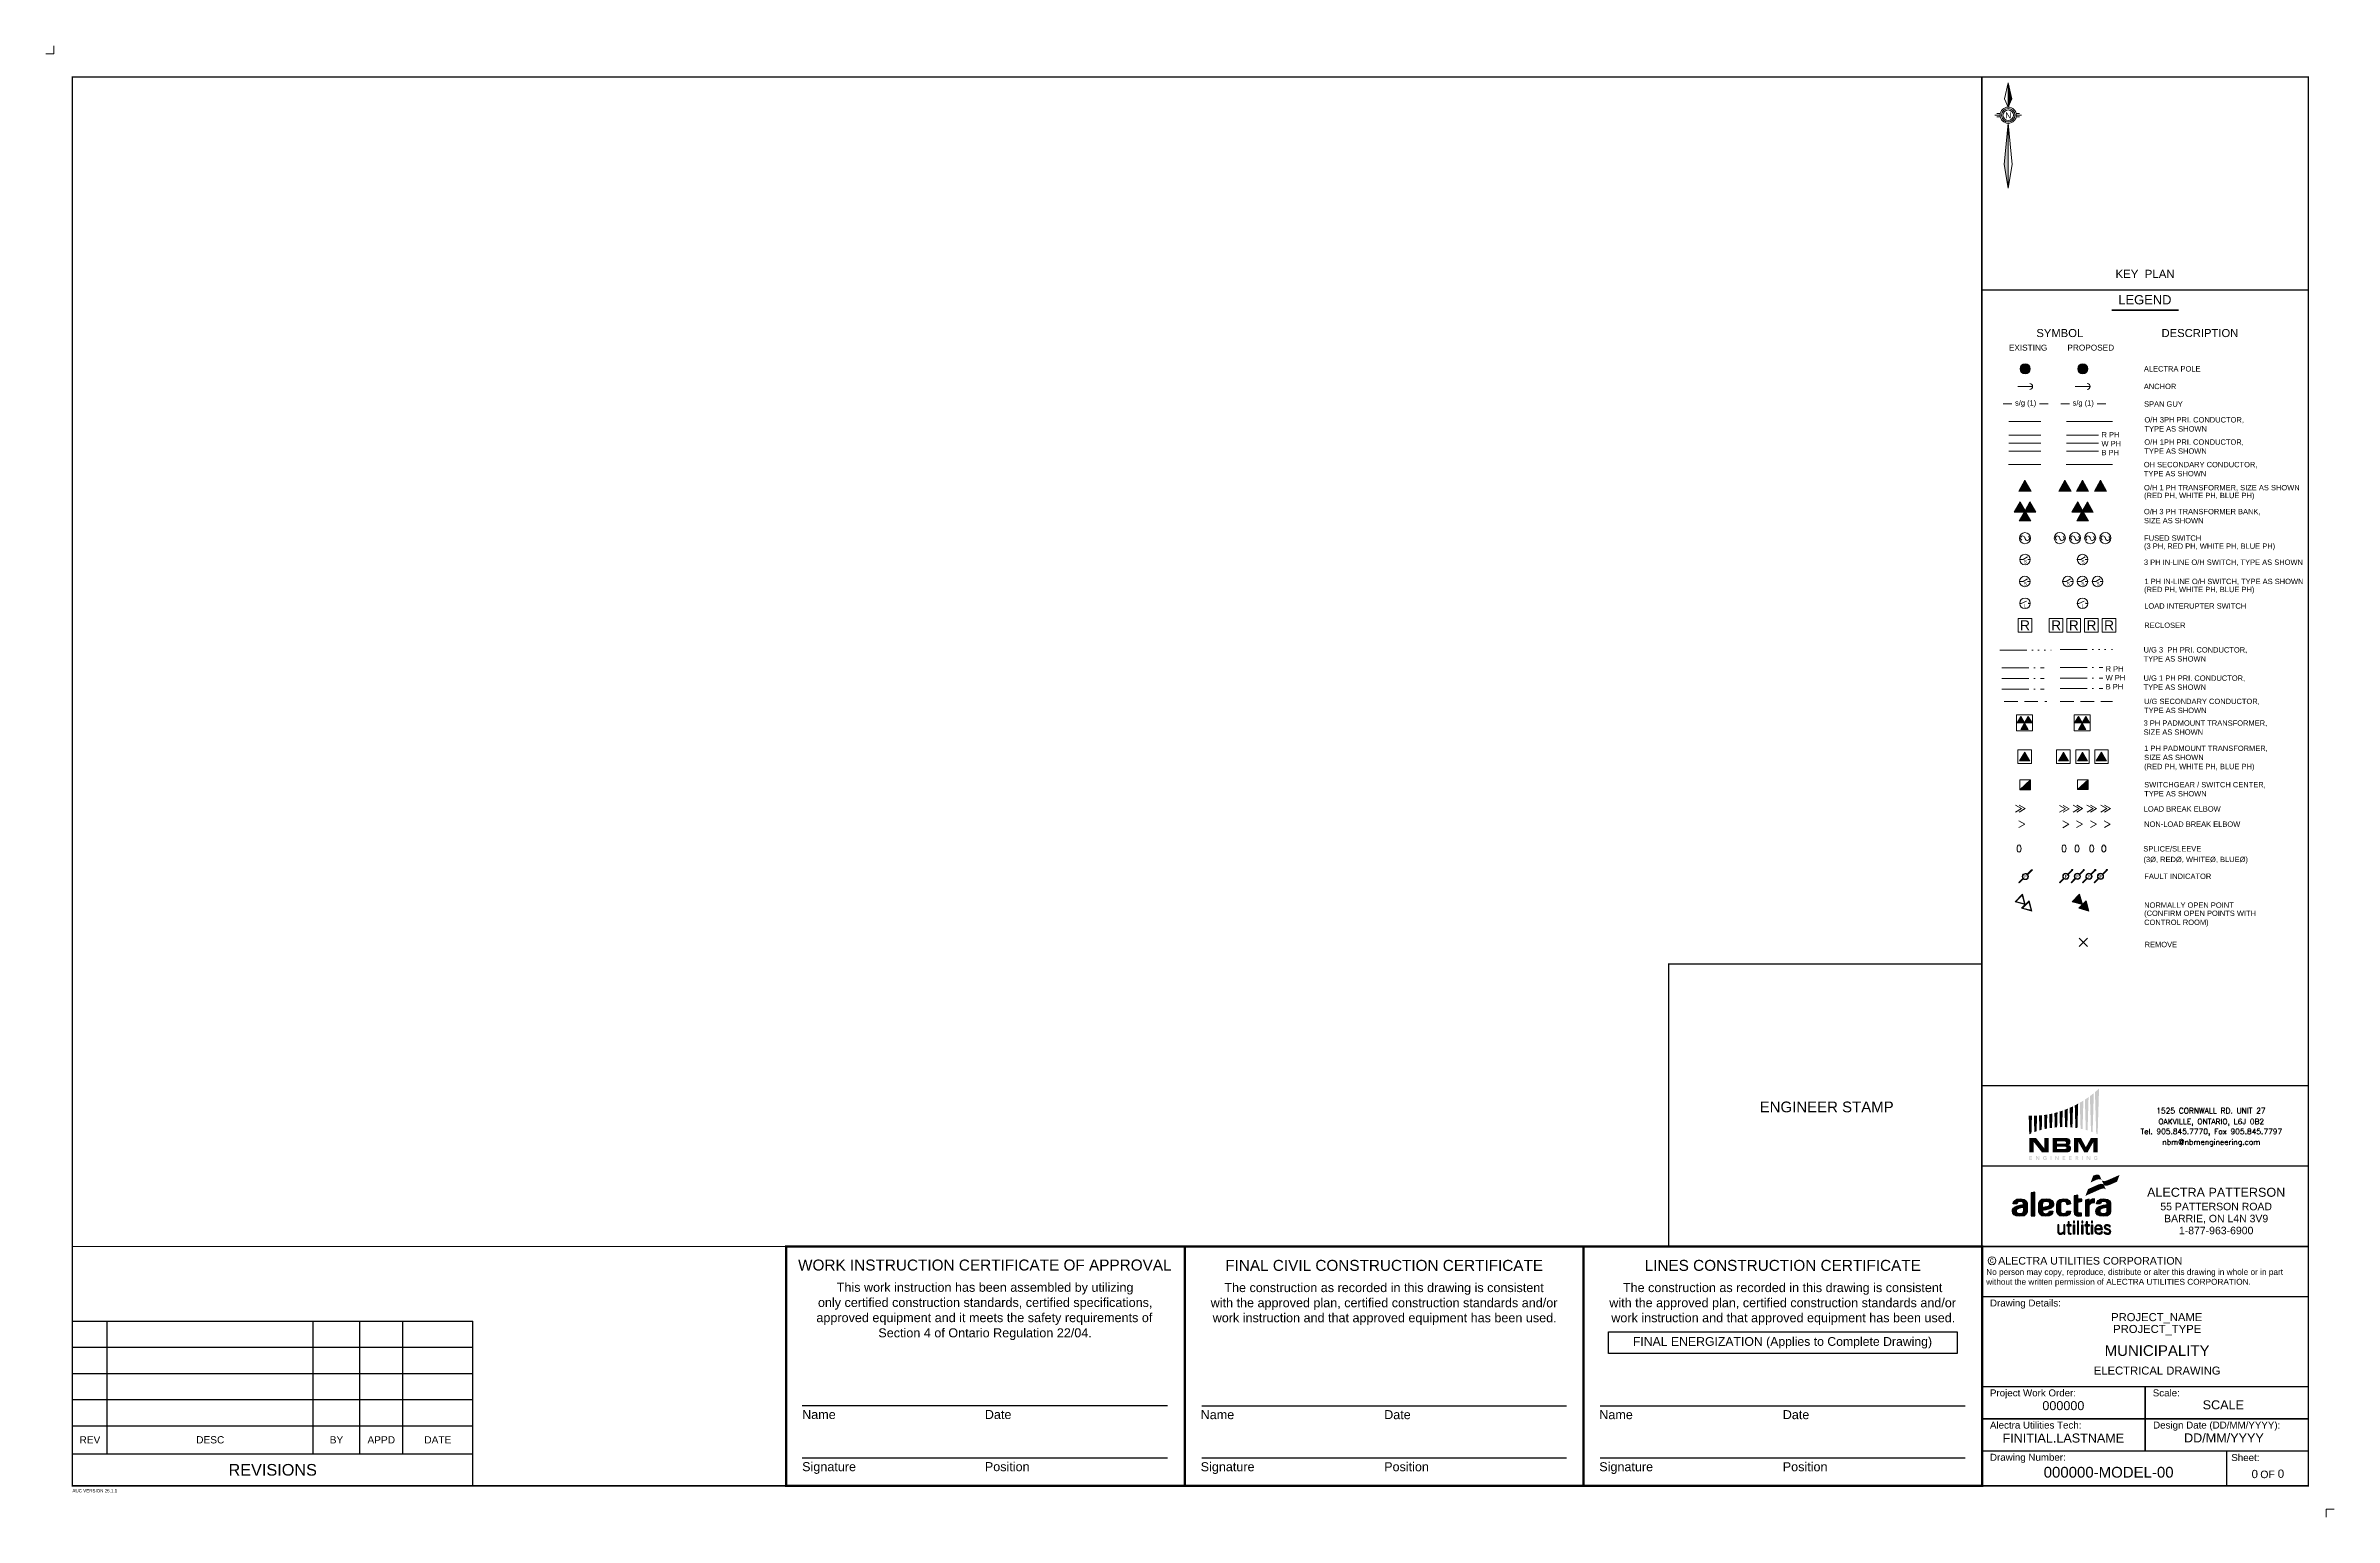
# Paper-space layout 'ELE-01' of a CAD drawing. Header units: metres. Extents: x -2 to 425, y -2 to 273.
import ezdxf
from ezdxf.enums import TextEntityAlignment as Align

# ---------------------------------------------------------------- set-up
doc = ezdxf.new("R2010")
doc.units = ezdxf.units.M
doc.header["$LTSCALE"] = 0.21
for name, pattern in [('Alectra 1 PH UG Conductor', [34, 24, -5, 0, -5]), ('Alectra 3 PH UG Conductor', [44, 24, -5, 0, -5, 0, -5, 0, -5]), ('Alectra Sec UG Conductor', [18, 12, -6])]:
    doc.linetypes.add(name, pattern=pattern)
doc.layers.add('AUC PROP OH PRI 3PH', color=7, linetype='Continuous', lineweight=40)
doc.layers.add('SPAN GUY - EXISTING', color=7, linetype='Continuous', lineweight=0)
doc.layers.add('ENGINEER_STAMP', color=7, linetype='Continuous')
doc.layers.add('LOGO', color=230, linetype='Continuous', lineweight=0, true_color=0xfe0060)
doc.styles.add('DIMS_Span', font='Arial.ttf')
doc.styles.add('ROMANS', font='ROMANS', dxfattribs={"height": 2})
doc.styles.get("Standard").update_dxf_attribs({"font": 'Arial.ttf'})

psp = doc.layouts.new('ELE-01')

# ---------------------------------------------------------------- texts
for s, height, p in [('SYMBOL', 1.5, (369.65, 218.49)), ('DESCRIPTION', 1.5, (392.99, 218.49)), ('AUC VERSION 25.1.1', 0.6, (3.46, 3.13))]:
    psp.add_text(s, height=height).set_placement(p)
at = {"lineweight": 13}
for s, p in [('EXISTING', (364.52, 215.97)), ('PROPOSED', (375.44, 215.97))]:
    psp.add_text(s, height=1.1, rotation=359.9894, dxfattribs=at).set_placement(p)
at = {"linetype": 'Alectra 1 PH UG Conductor', "char_height": 1, "attachment_point": 1}
for s, insert, width in [('ANCHOR', (389.69, 209.79), 6.0862), ('ALECTRA POLE', (389.7, 213.07), 10.6135), ('SPAN GUY', (389.73, 206.51), 7.2557), ('(RED PH, WHITE PH, BLUE PH)', (389.74, 189.46), 22.8442), ('(3 PH, RED PH, WHITE PH, BLUE PH)', (389.72, 180.02), 37.5819), ('FUSED SWITCH', (389.75, 181.52), 10.6855), ('3 PH IN-LINE O/H SWITCH, TYPE AS SHOWN', (389.71, 177.02), 36.3628), ('(RED PH, WHITE PH, BLUE PH)', (389.73, 171.94), 22.694), ('1 PH IN-LINE O/H SWITCH, TYPE AS SHOWN', (389.8, 173.44), 39.3243), ('LOAD INTERUPTER SWITCH ', (389.76, 168.86), 19.5008), ('RECLOSER', (389.77, 165.27), 7.724), ('LOAD BREAK ELBOW', (389.66, 131.03), 14.434), ('NON-LOAD BREAK ELBOW', (389.74, 128.19), 18.0214), ('SPLICE/SLEEVE', (389.6, 123.6), 10.8473), ('(3%%C, RED%%C, WHITE%%C, BLUE%%C)', (389.62, 121.62), 19.5797), ('FAULT INDICATOR', (389.77, 118.48), 12.5584), ('NORMALLY OPEN POINT ', (389.76, 113.1), 17.1632), ('REMOVE', (389.84, 105.76), 6.0848)]:
    psp.add_mtext(s, dxfattribs=dict(at, insert=insert, width=width))
for s, insert, char_height, width, attachment_point in [('R PH\\PW PH\\PB PH', (381.79, 200.8), 1, 13.7286, 1), ('O/H 1 PH TRANSFORMER, SIZE AS SHOWN', (389.72, 190.92), 1, 29.4158, 1), ('R PH\\PW PH\\PB PH', (382.57, 157.14), 1, 13.7286, 1), ('REV', (6.71, 12.92), 1.354, 4.8756, 5), ('DESC', (29.15, 12.92), 1.354, 36.7441, 5), ('BY', (52.69, 12.92), 1.354, 7.0823, 5), ('APPD', (61.04, 12.92), 1.354, 6.3685, 5), ('DATE', (71.59, 12.92), 1.354, 11.4803, 5), ('REVISIONS', (40.8, 7.32), 2.167, 73.0516, 5)]:
    psp.add_mtext(s, dxfattribs=dict(insert=insert, char_height=char_height, width=width, attachment_point=attachment_point))
for s, insert, width, line_spacing_factor in [('O/H 3PH PRI. CONDUCTOR, TYPE AS SHOWN', (389.8, 203.57), 22.0273, 1.010641), ('O/H 1PH PRI. CONDUCTOR, TYPE AS SHOWN', (389.78, 199.42), 22.2601, 1.010641), ('OH SECONDARY CONDUCTOR, TYPE AS SHOWN', (389.68, 195.22), 21.2949, 1.010641), ('O/H 3 PH TRANSFORMER BANK, SIZE AS SHOWN', (389.71, 186.46), 24.3627, 1.010641), ('U/G 3  PH PRI. CONDUCTOR, TYPE AS SHOWN', (389.64, 160.69), 21.8837, 1.010641), ('U/G 1 PH PRI. CONDUCTOR, TYPE AS SHOWN', (389.64, 155.41), 22.3145, 1.010641), ('U/G SECONDARY CONDUCTOR, TYPE AS SHOWN', (389.73, 151.08), 21.685, 1.010641), ('3 PH PADMOUNT TRANSFORMER, SIZE AS SHOWN', (389.64, 147.04), 24.2346, 1.010641), ('1 PH PADMOUNT TRANSFORMER, SIZE AS SHOWN \\P(RED PH, WHITE PH, BLUE PH)', (389.75, 142.33), 24.9035, 1.016371), ('SWITCHGEAR / SWITCH CENTER, TYPE AS SHOWN', (389.76, 135.55), 22.7757, 1.010641), ('(CONFIRM OPEN POINTS WITH CONTROL ROOM)', (389.74, 111.58), 20.9809, 1.010641)]:
    psp.add_mtext(s, dxfattribs=dict(at, insert=insert, width=width, line_spacing_factor=line_spacing_factor))
at = {"color": 8, "lineweight": 0, "ltscale": 0.1}
for s, width, gutter_width, insert, char_height, attachment_point in [('S', 0.0694, 0.347, (367.31, 176.91), 0.625, 1), ('S', 0.0694, 0.347, (367.28, 172.82), 0.625, 1), ('L', 0.0694, 0.347, (367.33, 168.71), 0.648, 1), ('\\pxqc;R', 0.1141, 0.368, (367.53, 164.76), 1.838, 5), ('F', 0.5781, 3.37, (367.39, 118.22), 0.578, 1)]:
    psp.add_mtext_dynamic_manual_height_columns(s, width=width, gutter_width=gutter_width, heights=[0], dxfattribs=dict(at, insert=insert, char_height=char_height, attachment_point=attachment_point))
at = {"color": 18, "lineweight": 0, "ltscale": 0.1, "true_color": 0x000000}
for s, width, gutter_width, insert, char_height, attachment_point in [('S', 0.0694, 0.347, (378.05, 176.91), 0.625, 1), ('L', 0.0694, 0.347, (378.07, 168.71), 0.648, 1), ('\\pxqc;R', 0.1141, 0.368, (373.33, 164.76), 1.838, 5), ('F', 0.5781, 3.37, (374.94, 118.24), 0.578, 1)]:
    psp.add_mtext_dynamic_manual_height_columns(s, width=width, gutter_width=gutter_width, heights=[0], dxfattribs=dict(at, insert=insert, char_height=char_height, attachment_point=attachment_point))
at = {"color": 1, "lineweight": 0, "ltscale": 0.1}
for s, width, gutter_width, insert, char_height, attachment_point in [('S', 0.0694, 0.347, (375.31, 172.83), 0.625, 1), ('\\pxqc;R', 0.1141, 0.368, (376.62, 164.76), 1.838, 5), ('F', 0.5781, 3.37, (377.1, 118.24), 0.578, 1)]:
    psp.add_mtext_dynamic_manual_height_columns(s, width=width, gutter_width=gutter_width, heights=[0], dxfattribs=dict(at, insert=insert, char_height=char_height, attachment_point=attachment_point))
at = {"color": 42, "lineweight": 0, "ltscale": 0.1, "true_color": 0xc8aa14}
for s, width, gutter_width, insert, char_height, attachment_point in [('S', 0.0694, 0.347, (378.03, 172.83), 0.625, 1), ('\\pxqc;R', 0.1141, 0.368, (379.91, 164.76), 1.838, 5), ('F', 0.5781, 3.37, (379.25, 118.24), 0.578, 1)]:
    psp.add_mtext_dynamic_manual_height_columns(s, width=width, gutter_width=gutter_width, heights=[0], dxfattribs=dict(at, insert=insert, char_height=char_height, attachment_point=attachment_point))
at = {"color": 5, "lineweight": 0, "ltscale": 0.1}
for s, width, gutter_width, insert, char_height, attachment_point in [('S', 0.0694, 0.347, (380.85, 172.83), 0.625, 1), ('\\pxqc;R', 0.1141, 0.368, (383.2, 164.76), 1.838, 5), ('F', 0.5781, 3.37, (381.41, 118.24), 0.578, 1)]:
    psp.add_mtext_dynamic_manual_height_columns(s, width=width, gutter_width=gutter_width, heights=[0], dxfattribs=dict(at, insert=insert, char_height=char_height, attachment_point=attachment_point))
at = {"color": 8, "lineweight": 0, "ltscale": 0.1, "flags": 1}
for tag in ['STATE', 'TYPE']:
    psp.add_attdef(tag, (366.81, 209.28), '', height=0.005, dxfattribs=at)
at = {"color": 18, "lineweight": 0, "ltscale": 0.1, "true_color": 0x000000, "flags": 1}
for tag in ['STATE', 'TYPE']:
    psp.add_attdef(tag, (377.54, 209.28), '', height=0.005, dxfattribs=at)
at = {"layer": 'ENGINEER_STAMP', "style": 'DIMS_Span'}
psp.add_text('ENGINEER STAMP', height=2, dxfattribs=at).set_placement((330.55, 74.98), align=Align.MIDDLE_CENTER)

# ---------------------------------------------------------------- blocks, each defined once
blk = doc.blocks.new('WORK_INST_CERT')
for p, q in [((0.00505, 0.02555), (0.12148, 0.02555)), ((0.00505, 0.00892), (0.12148, 0.00892))]:
    blk.add_line(p, q)
at = {"lineweight": 30, "const_width": 0.000751}
blk.add_lwpolyline([(0.127, 0), (0, 0), (-0.00002, 0.0762), (0.12698, 0.0762)], close=True, dxfattribs=at)
blk.add_text('WORK INSTRUCTION CERTIFICATE OF APPROVAL', height=0.0034931).set_placement((0.06326, 0.07031), align=Align.MIDDLE_CENTER)
for s, p in [('only certified construction standards, certified specifications,', (0.01008, 0.05696)), ('This work instruction has been assembled by utilizing', (0.01607, 0.06179)), ('approved equipment and it meets the safety requirements of', (0.00959, 0.05212)), ('Section 4 of Ontario Regulation 22/04.', (0.02933, 0.04728))]:
    blk.add_text(s, height=0.0028721).set_placement(p)
for s, p in [('Name', (0.00505, 0.02414)), ('Date', (0.06326, 0.02414)), ('Signature', (0.00505, 0.00752)), ('Position', (0.06326, 0.00752))]:
    blk.add_text(s, height=0.002872).set_placement(p, align=Align.TOP_LEFT)
for tag, p in [('NAME', (0.00505, 0.02555)), ('DATE', (0.06326, 0.02555)), ('POSITION', (0.06326, 0.00892))]:
    blk.add_attdef(tag, text='', height=0.00317).set_placement(p, align=Align.BOTTOM_LEFT)
blk = doc.blocks.new('FINAL_CIVIL_CERT')
for p, q in [((0.00536, 0.02551), (0.12164, 0.02551)), ((0.00536, 0.00891), (0.12164, 0.00891))]:
    blk.add_line(p, q)
at = {"lineweight": 30, "const_width": 0.00075}
blk.add_lwpolyline([(0.127, 0), (0, 0), (0, 0.0762), (0.127, 0.0762)], close=True, dxfattribs=at)
blk.add_text('FINAL CIVIL CONSTRUCTION CERTIFICATE', height=0.0034886).set_placement((0.0635, 0.07022), align=Align.MIDDLE_CENTER)
for s, p in [('with the approved plan, certified construction standards and/or', (0.00823, 0.05688)), ('The construction as recorded in this drawing is consistent', (0.01258, 0.06171)), ('work instruction and that approved equipment has been used.', (0.00887, 0.0521))]:
    blk.add_text(s, height=0.0028684).set_placement(p)
for s, p in [('Name', (0.00504, 0.02411)), ('Date', (0.0635, 0.02411)), ('Signature', (0.00504, 0.00751)), ('Position', (0.0635, 0.00751))]:
    blk.add_text(s, height=0.002868).set_placement(p, align=Align.TOP_LEFT)
for tag, p in [('NAME', (0.00536, 0.02551)), ('DATE', (0.06358, 0.02551)), ('POSITION', (0.06358, 0.00888))]:
    blk.add_attdef(tag, text='', height=0.00317).set_placement(p, align=Align.BOTTOM_LEFT)
blk = doc.blocks.new('LINE_CONS_CERT')
for p, q in [((0.00536, 0.02551), (0.12164, 0.02551)), ((0.00536, 0.00891), (0.12164, 0.00891))]:
    blk.add_line(p, q)
at = {"lineweight": 30, "const_width": 0.00075}
blk.add_lwpolyline([(0.127, 0), (0, 0), (0, 0.0762), (0.127, 0.0762)], close=True, dxfattribs=at)
blk.add_lwpolyline([(0.00794, 0.04908), (0.11906, 0.04908), (0.11906, 0.04212), (0.00794, 0.04212)], close=True)
blk.add_text('LINES CONSTRUCTION CERTIFICATE', height=0.0034886).set_placement((0.0635, 0.07022), align=Align.MIDDLE_CENTER)
for s, height, p in [('with the approved plan, certified construction standards and/or', 0.0028684, (0.00823, 0.05688)), ('The construction as recorded in this drawing is consistent', 0.0028684, (0.01258, 0.06171)), ('work instruction and that approved equipment has been used.', 0.0028684, (0.00887, 0.0521)), ('FINAL ENERGIZATION (Applies to Complete Drawing)', 0.0027909, (0.01575, 0.04459))]:
    blk.add_text(s, height=height).set_placement(p)
for s, p in [('Name', (0.00504, 0.02411)), ('Date', (0.0635, 0.02411)), ('Signature', (0.00504, 0.00751)), ('Position', (0.0635, 0.00751))]:
    blk.add_text(s, height=0.002868).set_placement(p, align=Align.TOP_LEFT)
for tag, p in [('NAME', (0.00536, 0.02551)), ('DATE', (0.06358, 0.02551)), ('POSITION', (0.06358, 0.00888))]:
    blk.add_attdef(tag, text='', height=0.00317).set_placement(p, align=Align.BOTTOM_LEFT)
blk = doc.blocks.new('*U91')
for tag, height, p in [('OFFICE', 0.15, (-1.249, -0.314)), ('CITY_POSTAL', 0.125, (-1.249, -0.739)), ('ADDRESS', 0.125, (-1.249, -0.539)), ('PHONE', 0.125, (-1.249, -0.939))]:
    blk.add_attdef(tag, text='', height=height).set_placement(p, align=Align.CENTER)
blk = doc.blocks.new('*U72')
for points in [[(0, 0.15), (0.068, 0.303), (0, 0.598)], [(0, -0.15), (0, -1.35), (-0.076, -0.912)]]:
    blk.add_hatch(color=256).paths.add_polyline_path(points)
at = {"color": 7, "linetype": 'Continuous', "lineweight": 0}
for p, q in [((0, 0.598), (-0.066, 0.303)), ((0, 0.598), (0.068, 0.303)), ((0, 0.15), (0, 0.598)), ((-0.209, 0), (-0.247, 0)), ((-0.152, 0.029), (-0.209, 0.029)), ((-0.152, 0), (-0.209, 0)), ((0, 0.15), (-0.066, 0.303)), ((0, 0.15), (0.068, 0.303)), ((0.15, 0.029), (0.207, 0.029)), ((0.15, 0), (0.207, 0)), ((0.207, 0), (0.245, 0)), ((-0.152, -0.028), (-0.209, -0.028)), ((-0.076, -0.912), (0, -0.15)), ((0, -0.15), (0, -1.35)), ((0.076, -0.912), (0, -0.15)), ((0.15, -0.028), (0.207, -0.028)), ((-0.076, -0.912), (0, -1.35)), ((0.076, -0.912), (0, -1.35))]:
    blk.add_line(p, q, dxfattribs=at)
for radius, start, end in [(0.15, 0, 180), (0.15, 180, 0), (0.124, 0, 180), (0.124, 180, 0), (0.0976, 0, 180), (0.0976, 180, 0)]:
    blk.add_arc((0, 0), radius, start, end, dxfattribs=at)
blk.add_text('N', height=0.114, rotation=0, dxfattribs=at).set_placement((-0.057, -0.059))
blk = doc.blocks.new('Alectra Logo')
h = blk.add_hatch(color=56)
h.dxf.hatch_style = 1
h.set_gradient(color1=(118, 136, 30), color2=(255, 255, 0), tint=1)
edge = h.paths.add_edge_path()
edge.add_spline(control_points=[(0.000566, 0.000244), (0.000566, 0.000244), (0.000552, 0.000275), (0.000491, 0.000248), (0.000491, 0.000248), (0.000294, 0.00016), (0.000294, 0.00016), (0.000294, 0.00016), (0.000328, 0.00025), (0.000328, 0.00025), (0.000328, 0.00025), (0.000463, 0.00031), (0.000463, 0.00031), (0.000524, 0.000337), (0.000539, 0.000306), (0.000539, 0.000306), (0.000539, 0.000306), (0.000566, 0.000244), (0.000566, 0.000244)], knot_values=[0, 0, 0, 0, 1, 1, 1, 2, 2, 2, 3, 3, 3, 4, 4, 4, 5, 5, 5, 6, 6, 6, 6], degree=3, periodic=0)
h = blk.add_hatch(color=56)
h.dxf.hatch_style = 1
h.set_gradient(color1=(118, 136, 30), color2=(255, 255, 0), tint=1)
edge = h.paths.add_edge_path()
edge.add_spline(control_points=[(0.000511, 0.000368), (0.000511, 0.000368), (0.000497, 0.000399), (0.000435, 0.000372), (0.000435, 0.000372), (0.000363, 0.000339), (0.000363, 0.000339), (0.000363, 0.000339), (0.000397, 0.000429), (0.000397, 0.000429), (0.000397, 0.000429), (0.000408, 0.000434), (0.000408, 0.000434), (0.000469, 0.000461), (0.000484, 0.00043), (0.000484, 0.00043), (0.000484, 0.00043), (0.000511, 0.000368), (0.000511, 0.000368)], knot_values=[0, 0, 0, 0, 1, 1, 1, 2, 2, 2, 3, 3, 3, 4, 4, 4, 5, 5, 5, 6, 6, 6, 6], degree=3, periodic=0)
h = blk.add_hatch(color=56)
h.dxf.hatch_style = 1
h.set_gradient(color1=(118, 136, 30), color2=(255, 255, 0), tint=1)
edge = h.paths.add_edge_path()
edge.add_spline(control_points=[(0.00051, 0.00037), (0.00051, 0.00037), (0.000525, 0.000339), (0.000586, 0.000367), (0.000648, 0.000394), (0.000749, 0.000439), (0.000749, 0.000439), (0.000749, 0.000439), (0.000715, 0.000349), (0.000715, 0.000349), (0.000715, 0.000349), (0.000635, 0.000314), (0.000614, 0.000305), (0.000552, 0.000277), (0.000538, 0.000308), (0.000538, 0.000308), (0.000538, 0.000308), (0.00051, 0.00037), (0.00051, 0.00037)], knot_values=[0, 0, 0, 0, 1, 1, 1, 2, 2, 2, 3, 3, 3, 4, 4, 4, 5, 5, 5, 6, 6, 6, 6], degree=3, periodic=0)
at = {"true_color": 0x54575a}
h = blk.add_hatch(color=251, dxfattribs=at)
h.dxf.hatch_style = 1
edge = h.paths.add_edge_path()
edge.add_spline(control_points=[(-0.000484, 0.000044), (-0.000484, 0.000071), (-0.000487, 0.000121), (-0.000577, 0.000121), (-0.000648, 0.000121), (-0.000669, 0.000086), (-0.000671, 0.000055), (-0.000671, 0.000055), (-0.000624, 0.000055), (-0.000624, 0.000055), (-0.000623, 0.000066), (-0.000612, 0.000086), (-0.000573, 0.000086), (-0.000531, 0.000086), (-0.000531, 0.000056), (-0.000531, 0.000045), (-0.000531, 0.000045), (-0.000567, 0.000036), (-0.000608, 0.000027), (-0.000672, 0.000013), (-0.000681, -0.000023), (-0.000681, -0.000044), (-0.000681, -0.000078), (-0.000658, -0.000113), (-0.000582, -0.000113), (-0.000484, -0.000113), (-0.000484, -0.000073), (-0.000484, -0.000016), (-0.000484, -0.000016), (-0.000484, 0.000044), (-0.000484, 0.000044)], knot_values=[0, 0, 0, 0, 1, 1, 1, 2, 2, 2, 3, 3, 3, 4, 4, 4, 5, 5, 5, 6, 6, 6, 7, 7, 7, 8, 8, 8, 9, 9, 9, 10, 10, 10, 10], degree=3, periodic=0)
edge = h.paths.add_edge_path()
edge.add_spline(control_points=[(-0.000531, -0.000029), (-0.000531, -0.00006), (-0.000531, -0.000074), (-0.000581, -0.000074), (-0.000628, -0.000074), (-0.000631, -0.000057), (-0.000631, -0.000041), (-0.000631, -0.000027), (-0.000625, -0.000014), (-0.000589, -0.000006), (-0.00056, 0), (-0.000531, 0.000008), (-0.000531, 0.000008), (-0.000531, 0.000008), (-0.000531, -0.000029), (-0.000531, -0.000029)], knot_values=[0, 0, 0, 0, 1, 1, 1, 2, 2, 2, 3, 3, 3, 4, 4, 4, 5, 5, 5, 5], degree=3, periodic=0)
h = blk.add_hatch(color=251, dxfattribs=at)
h.dxf.hatch_style = 1
h.paths.add_polyline_path([(-0.000383, 0.00021), (-0.00043, 0.000199), (-0.00043, -0.000106), (-0.000383, -0.000106)])
h = blk.add_hatch(color=251, dxfattribs=at)
h.dxf.hatch_style = 1
edge = h.paths.add_edge_path()
edge.add_spline(control_points=[(-0.000329, -0.000035), (-0.000329, -0.000063), (-0.000326, -0.000113), (-0.000235, -0.000113), (-0.000165, -0.000113), (-0.000144, -0.000078), (-0.000141, -0.000046), (-0.000141, -0.000046), (-0.000188, -0.000046), (-0.000188, -0.000046), (-0.00019, -0.000058), (-0.000201, -0.000078), (-0.00024, -0.000078), (-0.000282, -0.000078), (-0.000282, -0.000049), (-0.000282, -0.000037), (-0.000282, -0.000037), (-0.000246, -0.000028), (-0.000205, -0.000019), (-0.00014, -0.000005), (-0.000132, 0.000031), (-0.000132, 0.000052), (-0.000132, 0.000087), (-0.000155, 0.000121), (-0.000231, 0.000121), (-0.000329, 0.000121), (-0.000329, 0.000082), (-0.000329, 0.000025), (-0.000329, 0.000025), (-0.000329, -0.000035), (-0.000329, -0.000035)], knot_values=[0, 0, 0, 0, 1, 1, 1, 2, 2, 2, 3, 3, 3, 4, 4, 4, 5, 5, 5, 6, 6, 6, 7, 7, 7, 8, 8, 8, 9, 9, 9, 10, 10, 10, 10], degree=3, periodic=0)
edge = h.paths.add_edge_path()
edge.add_spline(control_points=[(-0.000282, 0.00004), (-0.000282, 0.000071), (-0.000282, 0.000084), (-0.000232, 0.000084), (-0.000185, 0.000084), (-0.000181, 0.000069), (-0.000181, 0.000053), (-0.000181, 0.000038), (-0.000187, 0.000024), (-0.000223, 0.000016), (-0.000253, 0.00001), (-0.000282, 0.000002), (-0.000282, 0.000002), (-0.000282, 0.000002), (-0.000282, 0.00004), (-0.000282, 0.00004)], knot_values=[0, 0, 0, 0, 1, 1, 1, 2, 2, 2, 3, 3, 3, 4, 4, 4, 5, 5, 5, 5], degree=3, periodic=0)
h = blk.add_hatch(color=251, dxfattribs=at)
h.dxf.hatch_style = 1
edge = h.paths.add_edge_path()
edge.add_spline(control_points=[(-0.000041, 0.000045), (-0.000041, 0.000056), (-0.000041, 0.000086), (0.000001, 0.000086), (0.00004, 0.000086), (0.000046, 0.000067), (0.000049, 0.000042), (0.000049, 0.000042), (0.000094, 0.000053), (0.000094, 0.000053), (0.00009, 0.000085), (0.000076, 0.000121), (0.000006, 0.000121), (-0.000085, 0.000121), (-0.000088, 0.000071), (-0.000088, 0.000044), (-0.000088, 0.000044), (-0.000088, -0.000016), (-0.000088, -0.000016), (-0.000088, -0.000073), (-0.000088, -0.000113), (0.000003, -0.000113), (0.000072, -0.000113), (0.000093, -0.000079), (0.000093, -0.000045), (0.000093, -0.000045), (0.000045, -0.000045), (0.000045, -0.000045), (0.000043, -0.00006), (0.000038, -0.000074), (0.000002, -0.000074), (-0.000036, -0.000074), (-0.000041, -0.00006), (-0.000041, -0.000029), (-0.000041, -0.000029), (-0.000041, 0.000045), (-0.000041, 0.000045)], knot_values=[0, 0, 0, 0, 1, 1, 1, 2, 2, 2, 3, 3, 3, 4, 4, 4, 5, 5, 5, 6, 6, 6, 7, 7, 7, 8, 8, 8, 9, 9, 9, 10, 10, 10, 11, 11, 11, 12, 12, 12, 12], degree=3, periodic=0)
h = blk.add_hatch(color=251, dxfattribs=at)
h.dxf.hatch_style = 1
edge = h.paths.add_edge_path()
edge.add_spline(control_points=[(0.000239, -0.000106), (0.000227, -0.000107), (0.000215, -0.000109), (0.000202, -0.000109), (0.000172, -0.000109), (0.000143, -0.000104), (0.000143, -0.000051), (0.000143, -0.000051), (0.000143, 0.000159), (0.000143, 0.000159), (0.000143, 0.000159), (0.00019, 0.000171), (0.00019, 0.000171), (0.00019, 0.000171), (0.00019, 0.000114), (0.00019, 0.000114), (0.00019, 0.000114), (0.000247, 0.000114), (0.000247, 0.000114), (0.000247, 0.000114), (0.000247, 0.000091), (0.000247, 0.000091), (0.000247, 0.000091), (0.00019, 0.000077), (0.00019, 0.000077), (0.00019, 0.000077), (0.00019, -0.000027), (0.00019, -0.000027), (0.00019, -0.000054), (0.00019, -0.000071), (0.000219, -0.000071), (0.000226, -0.000071), (0.000232, -0.00007), (0.000239, -0.000069), (0.000239, -0.000069), (0.000239, -0.000106), (0.000239, -0.000106)], knot_values=[0, 0, 0, 0, 1, 1, 1, 2, 2, 2, 3, 3, 3, 4, 4, 4, 5, 5, 5, 6, 6, 6, 7, 7, 7, 8, 8, 8, 9, 9, 9, 10, 10, 10, 11, 11, 11, 12, 12, 12, 12], degree=3, periodic=0)
h = blk.add_hatch(color=251, dxfattribs=at)
h.dxf.hatch_style = 1
edge = h.paths.add_edge_path()
edge.add_spline(control_points=[(0.000341, -0.000106), (0.000341, -0.000106), (0.000294, -0.000106), (0.000294, -0.000106), (0.000294, -0.000106), (0.000294, 0.000102), (0.000294, 0.000102), (0.000294, 0.000102), (0.000341, 0.000114), (0.000341, 0.000114), (0.000341, 0.000114), (0.000341, 0.000073), (0.000341, 0.000073), (0.000341, 0.000073), (0.000341, 0.000073), (0.000341, 0.000073), (0.000355, 0.000096), (0.000366, 0.000121), (0.000414, 0.000121), (0.000414, 0.000121), (0.000414, 0.000072), (0.000414, 0.000072), (0.000391, 0.000072), (0.000372, 0.000066), (0.000359, 0.000053), (0.000341, 0.000035), (0.000341, 0.000013), (0.000341, -0.000024), (0.000341, -0.000024), (0.000341, -0.000106), (0.000341, -0.000106)], knot_values=[0, 0, 0, 0, 1, 1, 1, 2, 2, 2, 3, 3, 3, 4, 4, 4, 5, 5, 5, 6, 6, 6, 7, 7, 7, 8, 8, 8, 9, 9, 9, 10, 10, 10, 10], degree=3, periodic=0)
h = blk.add_hatch(color=251, dxfattribs=at)
h.dxf.hatch_style = 1
edge = h.paths.add_edge_path()
edge.add_spline(control_points=[(0.00063, 0.000044), (0.00063, 0.000071), (0.000628, 0.000121), (0.000537, 0.000121), (0.000467, 0.000121), (0.000446, 0.000086), (0.000443, 0.000055), (0.000443, 0.000055), (0.00049, 0.000055), (0.00049, 0.000055), (0.000492, 0.000066), (0.000503, 0.000086), (0.000542, 0.000086), (0.000583, 0.000086), (0.000583, 0.000056), (0.000583, 0.000045), (0.000583, 0.000045), (0.000548, 0.000036), (0.000507, 0.000027), (0.000442, 0.000013), (0.000433, -0.000023), (0.000433, -0.000044), (0.000433, -0.000078), (0.000456, -0.000113), (0.000532, -0.000113), (0.000631, -0.000113), (0.00063, -0.000073), (0.00063, -0.000016), (0.00063, -0.000016), (0.00063, 0.000044), (0.00063, 0.000044)], knot_values=[0, 0, 0, 0, 1, 1, 1, 2, 2, 2, 3, 3, 3, 4, 4, 4, 5, 5, 5, 6, 6, 6, 7, 7, 7, 8, 8, 8, 9, 9, 9, 10, 10, 10, 10], degree=3, periodic=0)
edge = h.paths.add_edge_path()
edge.add_spline(control_points=[(0.000583, -0.000029), (0.000583, -0.00006), (0.000583, -0.000074), (0.000534, -0.000074), (0.000487, -0.000074), (0.000484, -0.000057), (0.000484, -0.000041), (0.000484, -0.000027), (0.000489, -0.000014), (0.000525, -0.000006), (0.000554, 0), (0.000583, 0.000008), (0.000583, 0.000008), (0.000583, 0.000008), (0.000583, -0.000029), (0.000583, -0.000029)], knot_values=[0, 0, 0, 0, 1, 1, 1, 2, 2, 2, 3, 3, 3, 4, 4, 4, 5, 5, 5, 5], degree=3, periodic=0)
h = blk.add_hatch(color=251, dxfattribs=at)
h.dxf.hatch_style = 1
edge = h.paths.add_edge_path()
edge.add_spline(control_points=[(0.000017, -0.000227), (0.000017, -0.000227), (0.000017, -0.00035), (0.000017, -0.00035), (0.000017, -0.00035), (0.000003, -0.00035), (0.000003, -0.00035), (0.000003, -0.00035), (0.000003, -0.000331), (0.000003, -0.000331), (-0.000011, -0.000345), (-0.000022, -0.000353), (-0.00004, -0.000353), (-0.000066, -0.000353), (-0.000077, -0.000338), (-0.000077, -0.000311), (-0.000077, -0.000311), (-0.000077, -0.000227), (-0.000077, -0.000227), (-0.000077, -0.000227), (-0.000063, -0.000227), (-0.000063, -0.000227), (-0.000063, -0.000227), (-0.000063, -0.00031), (-0.000063, -0.00031), (-0.000063, -0.00033), (-0.000057, -0.000341), (-0.000037, -0.000341), (-0.000022, -0.000341), (-0.000013, -0.000332), (0.000003, -0.000318), (0.000003, -0.000318), (0.000003, -0.000227), (0.000003, -0.000227), (0.000003, -0.000227), (0.000017, -0.000227), (0.000017, -0.000227)], knot_values=[0, 0, 0, 0, 1, 1, 1, 2, 2, 2, 3, 3, 3, 4, 4, 4, 5, 5, 5, 6, 6, 6, 7, 7, 7, 8, 8, 8, 9, 9, 9, 10, 10, 10, 11, 11, 11, 12, 12, 12, 12], degree=3, periodic=0)
h = blk.add_hatch(color=251, dxfattribs=at)
h.dxf.hatch_style = 1
edge = h.paths.add_edge_path()
edge.add_spline(control_points=[(0.000062, -0.000227), (0.000062, -0.000227), (0.000062, -0.000187), (0.000062, -0.000187), (0.000062, -0.000187), (0.000076, -0.000187), (0.000076, -0.000187), (0.000076, -0.000187), (0.000076, -0.000227), (0.000076, -0.000227), (0.000076, -0.000227), (0.000104, -0.000227), (0.000104, -0.000227), (0.000104, -0.000227), (0.000104, -0.000239), (0.000104, -0.000239), (0.000104, -0.000239), (0.000076, -0.000239), (0.000076, -0.000239), (0.000076, -0.000239), (0.000076, -0.000329), (0.000076, -0.000329), (0.000076, -0.000337), (0.00008, -0.000341), (0.000089, -0.000341), (0.000094, -0.000341), (0.000099, -0.00034), (0.000104, -0.000339), (0.000104, -0.000339), (0.000104, -0.000351), (0.000104, -0.000351), (0.000099, -0.000351), (0.000094, -0.000353), (0.000089, -0.000353), (0.000069, -0.000353), (0.000062, -0.000346), (0.000062, -0.000331), (0.000062, -0.000331), (0.000062, -0.000239), (0.000062, -0.000239), (0.000062, -0.000239), (0.000043, -0.000239), (0.000043, -0.000239), (0.000043, -0.000239), (0.000043, -0.000227), (0.000043, -0.000227), (0.000043, -0.000227), (0.000062, -0.000227), (0.000062, -0.000227)], knot_values=[0, 0, 0, 0, 1, 1, 1, 2, 2, 2, 3, 3, 3, 4, 4, 4, 5, 5, 5, 6, 6, 6, 7, 7, 7, 8, 8, 8, 9, 9, 9, 10, 10, 10, 11, 11, 11, 12, 12, 12, 13, 13, 13, 14, 14, 14, 15, 15, 15, 16, 16, 16, 16], degree=3, periodic=0)
h = blk.add_hatch(color=251, dxfattribs=at)
h.dxf.hatch_style = 1
edge = h.paths.add_edge_path()
edge.add_spline(control_points=[(0.000146, -0.0002), (0.000146, -0.0002), (0.000132, -0.0002), (0.000132, -0.0002), (0.000132, -0.0002), (0.000132, -0.0002), (0.000132, -0.0002), (0.000132, -0.0002), (0.000132, -0.0002), (0.000132, -0.0002), (0.000132, -0.0002), (0.000132, -0.00018), (0.000132, -0.00018), (0.000132, -0.00018), (0.000146, -0.00018), (0.000146, -0.00018), (0.000146, -0.00018), (0.000146, -0.00018), (0.000146, -0.00018), (0.000146, -0.00018), (0.000146, -0.00018), (0.000146, -0.00018), (0.000146, -0.00018), (0.000146, -0.0002), (0.000146, -0.0002)], knot_values=[0, 0, 0, 0, 1, 1, 1, 2, 2, 2, 3, 3, 3, 4, 4, 4, 5, 5, 5, 6, 6, 6, 7, 7, 7, 8, 8, 8, 8], degree=3, periodic=0)
edge = h.paths.add_edge_path()
edge.add_spline(control_points=[(0.000146, -0.000227), (0.000146, -0.000227), (0.000146, -0.000228), (0.000146, -0.000228), (0.000146, -0.000228), (0.000146, -0.000227), (0.000146, -0.000227), (0.000146, -0.000227), (0.000132, -0.000227), (0.000132, -0.000227), (0.000132, -0.000227), (0.000132, -0.00035), (0.000132, -0.00035), (0.000132, -0.00035), (0.000132, -0.00035), (0.000132, -0.00035), (0.000132, -0.00035), (0.000132, -0.00035), (0.000132, -0.00035), (0.000132, -0.00035), (0.000146, -0.00035), (0.000146, -0.00035), (0.000146, -0.00035), (0.000146, -0.000227), (0.000146, -0.000227)], knot_values=[0, 0, 0, 0, 1, 1, 1, 2, 2, 2, 3, 3, 3, 4, 4, 4, 5, 5, 5, 6, 6, 6, 7, 7, 7, 8, 8, 8, 8], degree=3, periodic=0)
h = blk.add_hatch(color=251, dxfattribs=at)
h.dxf.hatch_style = 1
edge = h.paths.add_edge_path()
edge.add_spline(control_points=[(0.000203, -0.00035), (0.000203, -0.00035), (0.000188, -0.00035), (0.000188, -0.00035), (0.000188, -0.00035), (0.000188, -0.00035), (0.000188, -0.00035), (0.000188, -0.00035), (0.000188, -0.00035), (0.000188, -0.00035), (0.000188, -0.00035), (0.000188, -0.00018), (0.000188, -0.00018), (0.000188, -0.00018), (0.000203, -0.00018), (0.000203, -0.00018), (0.000203, -0.00018), (0.000202, -0.00018), (0.000202, -0.00018), (0.000202, -0.00018), (0.000203, -0.00018), (0.000203, -0.00018), (0.000203, -0.00018), (0.000203, -0.00035), (0.000203, -0.00035)], knot_values=[0, 0, 0, 0, 1, 1, 1, 2, 2, 2, 3, 3, 3, 4, 4, 4, 5, 5, 5, 6, 6, 6, 7, 7, 7, 8, 8, 8, 8], degree=3, periodic=0)
h = blk.add_hatch(color=251, dxfattribs=at)
h.dxf.hatch_style = 1
edge = h.paths.add_edge_path()
edge.add_spline(control_points=[(0.000259, -0.0002), (0.000259, -0.0002), (0.000245, -0.0002), (0.000245, -0.0002), (0.000245, -0.0002), (0.000245, -0.0002), (0.000245, -0.0002), (0.000245, -0.0002), (0.000245, -0.0002), (0.000245, -0.0002), (0.000245, -0.0002), (0.000245, -0.00018), (0.000245, -0.00018), (0.000245, -0.00018), (0.000259, -0.00018), (0.000259, -0.00018), (0.000259, -0.00018), (0.000259, -0.00018), (0.000259, -0.00018), (0.000259, -0.00018), (0.000259, -0.00018), (0.000259, -0.00018), (0.000259, -0.00018), (0.000259, -0.0002), (0.000259, -0.0002)], knot_values=[0, 0, 0, 0, 1, 1, 1, 2, 2, 2, 3, 3, 3, 4, 4, 4, 5, 5, 5, 6, 6, 6, 7, 7, 7, 8, 8, 8, 8], degree=3, periodic=0)
edge = h.paths.add_edge_path()
edge.add_spline(control_points=[(0.000259, -0.000227), (0.000259, -0.000227), (0.000259, -0.000228), (0.000259, -0.000228), (0.000259, -0.000228), (0.000259, -0.000227), (0.000259, -0.000227), (0.000259, -0.000227), (0.000245, -0.000227), (0.000245, -0.000227), (0.000245, -0.000227), (0.000245, -0.00035), (0.000245, -0.00035), (0.000245, -0.00035), (0.000245, -0.00035), (0.000245, -0.00035), (0.000245, -0.00035), (0.000245, -0.00035), (0.000245, -0.00035), (0.000245, -0.00035), (0.000259, -0.00035), (0.000259, -0.00035), (0.000259, -0.00035), (0.000259, -0.000227), (0.000259, -0.000227)], knot_values=[0, 0, 0, 0, 1, 1, 1, 2, 2, 2, 3, 3, 3, 4, 4, 4, 5, 5, 5, 6, 6, 6, 7, 7, 7, 8, 8, 8, 8], degree=3, periodic=0)
h = blk.add_hatch(color=251, dxfattribs=at)
h.dxf.hatch_style = 1
edge = h.paths.add_edge_path()
edge.add_spline(control_points=[(0.000305, -0.000227), (0.000305, -0.000227), (0.000305, -0.000187), (0.000305, -0.000187), (0.000305, -0.000187), (0.00032, -0.000187), (0.00032, -0.000187), (0.00032, -0.000187), (0.00032, -0.000227), (0.00032, -0.000227), (0.00032, -0.000227), (0.000347, -0.000227), (0.000347, -0.000227), (0.000347, -0.000227), (0.000347, -0.000239), (0.000347, -0.000239), (0.000347, -0.000239), (0.00032, -0.000239), (0.00032, -0.000239), (0.00032, -0.000239), (0.00032, -0.000329), (0.00032, -0.000329), (0.00032, -0.000337), (0.000324, -0.000341), (0.000333, -0.000341), (0.000337, -0.000341), (0.000343, -0.00034), (0.000347, -0.000339), (0.000347, -0.000339), (0.000347, -0.000351), (0.000347, -0.000351), (0.000342, -0.000351), (0.000337, -0.000353), (0.000333, -0.000353), (0.000312, -0.000353), (0.000305, -0.000346), (0.000305, -0.000331), (0.000305, -0.000331), (0.000305, -0.000239), (0.000305, -0.000239), (0.000305, -0.000239), (0.000286, -0.000239), (0.000286, -0.000239), (0.000286, -0.000239), (0.000286, -0.000227), (0.000286, -0.000227), (0.000286, -0.000227), (0.000305, -0.000227), (0.000305, -0.000227)], knot_values=[0, 0, 0, 0, 1, 1, 1, 2, 2, 2, 3, 3, 3, 4, 4, 4, 5, 5, 5, 6, 6, 6, 7, 7, 7, 8, 8, 8, 9, 9, 9, 10, 10, 10, 11, 11, 11, 12, 12, 12, 13, 13, 13, 14, 14, 14, 15, 15, 15, 16, 16, 16, 16], degree=3, periodic=0)
h = blk.add_hatch(color=251, dxfattribs=at)
h.dxf.hatch_style = 1
edge = h.paths.add_edge_path()
edge.add_spline(control_points=[(0.000389, -0.0002), (0.000389, -0.0002), (0.000375, -0.0002), (0.000375, -0.0002), (0.000375, -0.0002), (0.000375, -0.0002), (0.000375, -0.0002), (0.000375, -0.0002), (0.000375, -0.0002), (0.000375, -0.0002), (0.000375, -0.0002), (0.000375, -0.00018), (0.000375, -0.00018), (0.000375, -0.00018), (0.000389, -0.00018), (0.000389, -0.00018), (0.000389, -0.00018), (0.000389, -0.00018), (0.000389, -0.00018), (0.000389, -0.00018), (0.000389, -0.00018), (0.000389, -0.00018), (0.000389, -0.00018), (0.000389, -0.0002), (0.000389, -0.0002)], knot_values=[0, 0, 0, 0, 1, 1, 1, 2, 2, 2, 3, 3, 3, 4, 4, 4, 5, 5, 5, 6, 6, 6, 7, 7, 7, 8, 8, 8, 8], degree=3, periodic=0)
edge = h.paths.add_edge_path()
edge.add_spline(control_points=[(0.000389, -0.000227), (0.000389, -0.000227), (0.000389, -0.000228), (0.000389, -0.000228), (0.000389, -0.000228), (0.000389, -0.000227), (0.000389, -0.000227), (0.000389, -0.000227), (0.000375, -0.000227), (0.000375, -0.000227), (0.000375, -0.000227), (0.000375, -0.00035), (0.000375, -0.00035), (0.000375, -0.00035), (0.000375, -0.00035), (0.000375, -0.00035), (0.000375, -0.00035), (0.000375, -0.00035), (0.000375, -0.00035), (0.000375, -0.00035), (0.000389, -0.00035), (0.000389, -0.00035), (0.000389, -0.00035), (0.000389, -0.000227), (0.000389, -0.000227)], knot_values=[0, 0, 0, 0, 1, 1, 1, 2, 2, 2, 3, 3, 3, 4, 4, 4, 5, 5, 5, 6, 6, 6, 7, 7, 7, 8, 8, 8, 8], degree=3, periodic=0)
h = blk.add_hatch(color=251, dxfattribs=at)
h.dxf.hatch_style = 1
edge = h.paths.add_edge_path()
edge.add_spline(control_points=[(0.000431, -0.000289), (0.000431, -0.000317), (0.000443, -0.000341), (0.000472, -0.000341), (0.000488, -0.000341), (0.000496, -0.000336), (0.000509, -0.000316), (0.000509, -0.000316), (0.00052, -0.000323), (0.00052, -0.000323), (0.000507, -0.000344), (0.000494, -0.000353), (0.000471, -0.000353), (0.000438, -0.000353), (0.000417, -0.000332), (0.000417, -0.000289), (0.000417, -0.000251), (0.000437, -0.000225), (0.000469, -0.000225), (0.000503, -0.000225), (0.000519, -0.000251), (0.000519, -0.000289), (0.000519, -0.000289), (0.000431, -0.000289), (0.000431, -0.000289)], knot_values=[0, 0, 0, 0, 1, 1, 1, 2, 2, 2, 3, 3, 3, 4, 4, 4, 5, 5, 5, 6, 6, 6, 7, 7, 7, 8, 8, 8, 8], degree=3, periodic=0)
edge = h.paths.add_edge_path()
edge.add_spline(control_points=[(0.000504, -0.000278), (0.000501, -0.000253), (0.00049, -0.000237), (0.000468, -0.000236), (0.000443, -0.000236), (0.000432, -0.000262), (0.000431, -0.000278), (0.000431, -0.000278), (0.000504, -0.000278), (0.000504, -0.000278)], knot_values=[0, 0, 0, 0, 1, 1, 1, 2, 2, 2, 3, 3, 3, 3], degree=3, periodic=0)
h = blk.add_hatch(color=251, dxfattribs=at)
h.dxf.hatch_style = 1
edge = h.paths.add_edge_path()
edge.add_spline(control_points=[(0.00055, -0.000321), (0.000562, -0.000337), (0.000572, -0.000341), (0.000589, -0.000341), (0.000605, -0.000341), (0.000617, -0.000331), (0.000617, -0.000318), (0.000617, -0.000282), (0.000543, -0.000302), (0.000543, -0.000259), (0.000543, -0.000235), (0.000561, -0.000225), (0.000583, -0.000225), (0.000604, -0.000225), (0.000617, -0.000233), (0.000626, -0.000247), (0.000626, -0.000247), (0.000615, -0.000255), (0.000615, -0.000255), (0.000606, -0.000243), (0.000597, -0.000236), (0.000582, -0.000236), (0.000568, -0.000236), (0.000557, -0.000243), (0.000557, -0.000258), (0.000557, -0.000288), (0.000631, -0.00027), (0.000631, -0.000318), (0.000631, -0.00034), (0.00061, -0.000353), (0.000588, -0.000353), (0.000568, -0.000353), (0.000551, -0.000345), (0.000539, -0.000328), (0.000539, -0.000328), (0.00055, -0.000321), (0.00055, -0.000321)], knot_values=[0, 0, 0, 0, 1, 1, 1, 2, 2, 2, 3, 3, 3, 4, 4, 4, 5, 5, 5, 6, 6, 6, 7, 7, 7, 8, 8, 8, 9, 9, 9, 10, 10, 10, 11, 11, 11, 12, 12, 12, 12], degree=3, periodic=0)
at = {"color": 251, "true_color": 0x54575a}
blk.add_lwpolyline([(-0.000383, 0.00021), (-0.00043, 0.000199), (-0.00043, -0.000106), (-0.000383, -0.000106), (-0.000383, 0.00021)], dxfattribs=at)
for points, knots in [([(-0.000484, 0.000044), (-0.000484, 0.000071), (-0.000487, 0.000121), (-0.000577, 0.000121), (-0.000648, 0.000121), (-0.000669, 0.000086), (-0.000671, 0.000055), (-0.000671, 0.000055), (-0.000624, 0.000055), (-0.000624, 0.000055), (-0.000623, 0.000066), (-0.000612, 0.000086), (-0.000573, 0.000086), (-0.000531, 0.000086), (-0.000531, 0.000056), (-0.000531, 0.000045), (-0.000531, 0.000045), (-0.000567, 0.000036), (-0.000608, 0.000027), (-0.000672, 0.000013), (-0.000681, -0.000023), (-0.000681, -0.000044), (-0.000681, -0.000078), (-0.000658, -0.000113), (-0.000582, -0.000113), (-0.000484, -0.000113), (-0.000484, -0.000073), (-0.000484, -0.000016), (-0.000484, -0.000016), (-0.000484, 0.000044), (-0.000484, 0.000044)], [0, 0, 0, 0, 1, 1, 1, 2, 2, 2, 3, 3, 3, 4, 4, 4, 5, 5, 5, 6, 6, 6, 7, 7, 7, 8, 8, 8, 9, 9, 9, 10, 10, 10, 10]), ([(-0.000531, -0.000029), (-0.000531, -0.00006), (-0.000531, -0.000074), (-0.000581, -0.000074), (-0.000628, -0.000074), (-0.000631, -0.000057), (-0.000631, -0.000041), (-0.000631, -0.000027), (-0.000625, -0.000014), (-0.000589, -0.000006), (-0.00056, 0), (-0.000531, 0.000008), (-0.000531, 0.000008), (-0.000531, 0.000008), (-0.000531, -0.000029), (-0.000531, -0.000029)], [0, 0, 0, 0, 1, 1, 1, 2, 2, 2, 3, 3, 3, 4, 4, 4, 5, 5, 5, 5]), ([(-0.000329, -0.000035), (-0.000329, -0.000063), (-0.000326, -0.000113), (-0.000235, -0.000113), (-0.000165, -0.000113), (-0.000144, -0.000078), (-0.000141, -0.000046), (-0.000141, -0.000046), (-0.000188, -0.000046), (-0.000188, -0.000046), (-0.00019, -0.000058), (-0.000201, -0.000078), (-0.00024, -0.000078), (-0.000282, -0.000078), (-0.000282, -0.000049), (-0.000282, -0.000037), (-0.000282, -0.000037), (-0.000246, -0.000028), (-0.000205, -0.000019), (-0.00014, -0.000005), (-0.000132, 0.000031), (-0.000132, 0.000052), (-0.000132, 0.000087), (-0.000155, 0.000121), (-0.000231, 0.000121), (-0.000329, 0.000121), (-0.000329, 0.000082), (-0.000329, 0.000025), (-0.000329, 0.000025), (-0.000329, -0.000035), (-0.000329, -0.000035)], [0, 0, 0, 0, 1, 1, 1, 2, 2, 2, 3, 3, 3, 4, 4, 4, 5, 5, 5, 6, 6, 6, 7, 7, 7, 8, 8, 8, 9, 9, 9, 10, 10, 10, 10]), ([(-0.000282, 0.00004), (-0.000282, 0.000071), (-0.000282, 0.000084), (-0.000232, 0.000084), (-0.000185, 0.000084), (-0.000181, 0.000069), (-0.000181, 0.000053), (-0.000181, 0.000038), (-0.000187, 0.000024), (-0.000223, 0.000016), (-0.000253, 0.00001), (-0.000282, 0.000002), (-0.000282, 0.000002), (-0.000282, 0.000002), (-0.000282, 0.00004), (-0.000282, 0.00004)], [0, 0, 0, 0, 1, 1, 1, 2, 2, 2, 3, 3, 3, 4, 4, 4, 5, 5, 5, 5]), ([(-0.000041, 0.000045), (-0.000041, 0.000056), (-0.000041, 0.000086), (0.000001, 0.000086), (0.00004, 0.000086), (0.000046, 0.000067), (0.000049, 0.000042), (0.000049, 0.000042), (0.000094, 0.000053), (0.000094, 0.000053), (0.00009, 0.000085), (0.000076, 0.000121), (0.000006, 0.000121), (-0.000085, 0.000121), (-0.000088, 0.000071), (-0.000088, 0.000044), (-0.000088, 0.000044), (-0.000088, -0.000016), (-0.000088, -0.000016), (-0.000088, -0.000073), (-0.000088, -0.000113), (0.000003, -0.000113), (0.000072, -0.000113), (0.000093, -0.000079), (0.000093, -0.000045), (0.000093, -0.000045), (0.000045, -0.000045), (0.000045, -0.000045), (0.000043, -0.00006), (0.000038, -0.000074), (0.000002, -0.000074), (-0.000036, -0.000074), (-0.000041, -0.00006), (-0.000041, -0.000029), (-0.000041, -0.000029), (-0.000041, 0.000045), (-0.000041, 0.000045)], [0, 0, 0, 0, 1, 1, 1, 2, 2, 2, 3, 3, 3, 4, 4, 4, 5, 5, 5, 6, 6, 6, 7, 7, 7, 8, 8, 8, 9, 9, 9, 10, 10, 10, 11, 11, 11, 12, 12, 12, 12]), ([(0.000239, -0.000106), (0.000227, -0.000107), (0.000215, -0.000109), (0.000202, -0.000109), (0.000172, -0.000109), (0.000143, -0.000104), (0.000143, -0.000051), (0.000143, -0.000051), (0.000143, 0.000159), (0.000143, 0.000159), (0.000143, 0.000159), (0.00019, 0.000171), (0.00019, 0.000171), (0.00019, 0.000171), (0.00019, 0.000114), (0.00019, 0.000114), (0.00019, 0.000114), (0.000247, 0.000114), (0.000247, 0.000114), (0.000247, 0.000114), (0.000247, 0.000091), (0.000247, 0.000091), (0.000247, 0.000091), (0.00019, 0.000077), (0.00019, 0.000077), (0.00019, 0.000077), (0.00019, -0.000027), (0.00019, -0.000027), (0.00019, -0.000054), (0.00019, -0.000071), (0.000219, -0.000071), (0.000226, -0.000071), (0.000232, -0.00007), (0.000239, -0.000069), (0.000239, -0.000069), (0.000239, -0.000106), (0.000239, -0.000106)], [0, 0, 0, 0, 1, 1, 1, 2, 2, 2, 3, 3, 3, 4, 4, 4, 5, 5, 5, 6, 6, 6, 7, 7, 7, 8, 8, 8, 9, 9, 9, 10, 10, 10, 11, 11, 11, 12, 12, 12, 12]), ([(0.000341, -0.000106), (0.000341, -0.000106), (0.000294, -0.000106), (0.000294, -0.000106), (0.000294, -0.000106), (0.000294, 0.000102), (0.000294, 0.000102), (0.000294, 0.000102), (0.000341, 0.000114), (0.000341, 0.000114), (0.000341, 0.000114), (0.000341, 0.000073), (0.000341, 0.000073), (0.000341, 0.000073), (0.000341, 0.000073), (0.000341, 0.000073), (0.000355, 0.000096), (0.000366, 0.000121), (0.000414, 0.000121), (0.000414, 0.000121), (0.000414, 0.000072), (0.000414, 0.000072), (0.000391, 0.000072), (0.000372, 0.000066), (0.000359, 0.000053), (0.000341, 0.000035), (0.000341, 0.000013), (0.000341, -0.000024), (0.000341, -0.000024), (0.000341, -0.000106), (0.000341, -0.000106)], [0, 0, 0, 0, 1, 1, 1, 2, 2, 2, 3, 3, 3, 4, 4, 4, 5, 5, 5, 6, 6, 6, 7, 7, 7, 8, 8, 8, 9, 9, 9, 10, 10, 10, 10]), ([(0.00063, 0.000044), (0.00063, 0.000071), (0.000628, 0.000121), (0.000537, 0.000121), (0.000467, 0.000121), (0.000446, 0.000086), (0.000443, 0.000055), (0.000443, 0.000055), (0.00049, 0.000055), (0.00049, 0.000055), (0.000492, 0.000066), (0.000503, 0.000086), (0.000542, 0.000086), (0.000583, 0.000086), (0.000583, 0.000056), (0.000583, 0.000045), (0.000583, 0.000045), (0.000548, 0.000036), (0.000507, 0.000027), (0.000442, 0.000013), (0.000433, -0.000023), (0.000433, -0.000044), (0.000433, -0.000078), (0.000456, -0.000113), (0.000532, -0.000113), (0.000631, -0.000113), (0.00063, -0.000073), (0.00063, -0.000016), (0.00063, -0.000016), (0.00063, 0.000044), (0.00063, 0.000044)], [0, 0, 0, 0, 1, 1, 1, 2, 2, 2, 3, 3, 3, 4, 4, 4, 5, 5, 5, 6, 6, 6, 7, 7, 7, 8, 8, 8, 9, 9, 9, 10, 10, 10, 10]), ([(0.000583, -0.000029), (0.000583, -0.00006), (0.000583, -0.000074), (0.000534, -0.000074), (0.000487, -0.000074), (0.000484, -0.000057), (0.000484, -0.000041), (0.000484, -0.000027), (0.000489, -0.000014), (0.000525, -0.000006), (0.000554, 0), (0.000583, 0.000008), (0.000583, 0.000008), (0.000583, 0.000008), (0.000583, -0.000029), (0.000583, -0.000029)], [0, 0, 0, 0, 1, 1, 1, 2, 2, 2, 3, 3, 3, 4, 4, 4, 5, 5, 5, 5]), ([(0.000017, -0.000227), (0.000017, -0.000227), (0.000017, -0.00035), (0.000017, -0.00035), (0.000017, -0.00035), (0.000003, -0.00035), (0.000003, -0.00035), (0.000003, -0.00035), (0.000003, -0.000331), (0.000003, -0.000331), (-0.000011, -0.000345), (-0.000022, -0.000353), (-0.00004, -0.000353), (-0.000066, -0.000353), (-0.000077, -0.000338), (-0.000077, -0.000311), (-0.000077, -0.000311), (-0.000077, -0.000227), (-0.000077, -0.000227), (-0.000077, -0.000227), (-0.000063, -0.000227), (-0.000063, -0.000227), (-0.000063, -0.000227), (-0.000063, -0.00031), (-0.000063, -0.00031), (-0.000063, -0.00033), (-0.000057, -0.000341), (-0.000037, -0.000341), (-0.000022, -0.000341), (-0.000013, -0.000332), (0.000003, -0.000318), (0.000003, -0.000318), (0.000003, -0.000227), (0.000003, -0.000227), (0.000003, -0.000227), (0.000017, -0.000227), (0.000017, -0.000227)], [0, 0, 0, 0, 1, 1, 1, 2, 2, 2, 3, 3, 3, 4, 4, 4, 5, 5, 5, 6, 6, 6, 7, 7, 7, 8, 8, 8, 9, 9, 9, 10, 10, 10, 11, 11, 11, 12, 12, 12, 12]), ([(0.000062, -0.000227), (0.000062, -0.000227), (0.000062, -0.000187), (0.000062, -0.000187), (0.000062, -0.000187), (0.000076, -0.000187), (0.000076, -0.000187), (0.000076, -0.000187), (0.000076, -0.000227), (0.000076, -0.000227), (0.000076, -0.000227), (0.000104, -0.000227), (0.000104, -0.000227), (0.000104, -0.000227), (0.000104, -0.000239), (0.000104, -0.000239), (0.000104, -0.000239), (0.000076, -0.000239), (0.000076, -0.000239), (0.000076, -0.000239), (0.000076, -0.000329), (0.000076, -0.000329), (0.000076, -0.000337), (0.00008, -0.000341), (0.000089, -0.000341), (0.000094, -0.000341), (0.000099, -0.00034), (0.000104, -0.000339), (0.000104, -0.000339), (0.000104, -0.000351), (0.000104, -0.000351), (0.000099, -0.000351), (0.000094, -0.000353), (0.000089, -0.000353), (0.000069, -0.000353), (0.000062, -0.000346), (0.000062, -0.000331), (0.000062, -0.000331), (0.000062, -0.000239), (0.000062, -0.000239), (0.000062, -0.000239), (0.000043, -0.000239), (0.000043, -0.000239), (0.000043, -0.000239), (0.000043, -0.000227), (0.000043, -0.000227), (0.000043, -0.000227), (0.000062, -0.000227), (0.000062, -0.000227)], [0, 0, 0, 0, 1, 1, 1, 2, 2, 2, 3, 3, 3, 4, 4, 4, 5, 5, 5, 6, 6, 6, 7, 7, 7, 8, 8, 8, 9, 9, 9, 10, 10, 10, 11, 11, 11, 12, 12, 12, 13, 13, 13, 14, 14, 14, 15, 15, 15, 16, 16, 16, 16]), ([(0.000146, -0.0002), (0.000146, -0.0002), (0.000132, -0.0002), (0.000132, -0.0002), (0.000132, -0.0002), (0.000132, -0.0002), (0.000132, -0.0002), (0.000132, -0.0002), (0.000132, -0.0002), (0.000132, -0.0002), (0.000132, -0.0002), (0.000132, -0.00018), (0.000132, -0.00018), (0.000132, -0.00018), (0.000146, -0.00018), (0.000146, -0.00018), (0.000146, -0.00018), (0.000146, -0.00018), (0.000146, -0.00018), (0.000146, -0.00018), (0.000146, -0.00018), (0.000146, -0.00018), (0.000146, -0.00018), (0.000146, -0.0002), (0.000146, -0.0002)], [0, 0, 0, 0, 1, 1, 1, 2, 2, 2, 3, 3, 3, 4, 4, 4, 5, 5, 5, 6, 6, 6, 7, 7, 7, 8, 8, 8, 8]), ([(0.000146, -0.000227), (0.000146, -0.000227), (0.000146, -0.000228), (0.000146, -0.000228), (0.000146, -0.000228), (0.000146, -0.000227), (0.000146, -0.000227), (0.000146, -0.000227), (0.000132, -0.000227), (0.000132, -0.000227), (0.000132, -0.000227), (0.000132, -0.00035), (0.000132, -0.00035), (0.000132, -0.00035), (0.000132, -0.00035), (0.000132, -0.00035), (0.000132, -0.00035), (0.000132, -0.00035), (0.000132, -0.00035), (0.000132, -0.00035), (0.000146, -0.00035), (0.000146, -0.00035), (0.000146, -0.00035), (0.000146, -0.000227), (0.000146, -0.000227)], [0, 0, 0, 0, 1, 1, 1, 2, 2, 2, 3, 3, 3, 4, 4, 4, 5, 5, 5, 6, 6, 6, 7, 7, 7, 8, 8, 8, 8]), ([(0.000203, -0.00035), (0.000203, -0.00035), (0.000188, -0.00035), (0.000188, -0.00035), (0.000188, -0.00035), (0.000188, -0.00035), (0.000188, -0.00035), (0.000188, -0.00035), (0.000188, -0.00035), (0.000188, -0.00035), (0.000188, -0.00035), (0.000188, -0.00018), (0.000188, -0.00018), (0.000188, -0.00018), (0.000203, -0.00018), (0.000203, -0.00018), (0.000203, -0.00018), (0.000202, -0.00018), (0.000202, -0.00018), (0.000202, -0.00018), (0.000203, -0.00018), (0.000203, -0.00018), (0.000203, -0.00018), (0.000203, -0.00035), (0.000203, -0.00035)], [0, 0, 0, 0, 1, 1, 1, 2, 2, 2, 3, 3, 3, 4, 4, 4, 5, 5, 5, 6, 6, 6, 7, 7, 7, 8, 8, 8, 8]), ([(0.000259, -0.0002), (0.000259, -0.0002), (0.000245, -0.0002), (0.000245, -0.0002), (0.000245, -0.0002), (0.000245, -0.0002), (0.000245, -0.0002), (0.000245, -0.0002), (0.000245, -0.0002), (0.000245, -0.0002), (0.000245, -0.0002), (0.000245, -0.00018), (0.000245, -0.00018), (0.000245, -0.00018), (0.000259, -0.00018), (0.000259, -0.00018), (0.000259, -0.00018), (0.000259, -0.00018), (0.000259, -0.00018), (0.000259, -0.00018), (0.000259, -0.00018), (0.000259, -0.00018), (0.000259, -0.00018), (0.000259, -0.0002), (0.000259, -0.0002)], [0, 0, 0, 0, 1, 1, 1, 2, 2, 2, 3, 3, 3, 4, 4, 4, 5, 5, 5, 6, 6, 6, 7, 7, 7, 8, 8, 8, 8]), ([(0.000259, -0.000227), (0.000259, -0.000227), (0.000259, -0.000228), (0.000259, -0.000228), (0.000259, -0.000228), (0.000259, -0.000227), (0.000259, -0.000227), (0.000259, -0.000227), (0.000245, -0.000227), (0.000245, -0.000227), (0.000245, -0.000227), (0.000245, -0.00035), (0.000245, -0.00035), (0.000245, -0.00035), (0.000245, -0.00035), (0.000245, -0.00035), (0.000245, -0.00035), (0.000245, -0.00035), (0.000245, -0.00035), (0.000245, -0.00035), (0.000259, -0.00035), (0.000259, -0.00035), (0.000259, -0.00035), (0.000259, -0.000227), (0.000259, -0.000227)], [0, 0, 0, 0, 1, 1, 1, 2, 2, 2, 3, 3, 3, 4, 4, 4, 5, 5, 5, 6, 6, 6, 7, 7, 7, 8, 8, 8, 8]), ([(0.000305, -0.000227), (0.000305, -0.000227), (0.000305, -0.000187), (0.000305, -0.000187), (0.000305, -0.000187), (0.00032, -0.000187), (0.00032, -0.000187), (0.00032, -0.000187), (0.00032, -0.000227), (0.00032, -0.000227), (0.00032, -0.000227), (0.000347, -0.000227), (0.000347, -0.000227), (0.000347, -0.000227), (0.000347, -0.000239), (0.000347, -0.000239), (0.000347, -0.000239), (0.00032, -0.000239), (0.00032, -0.000239), (0.00032, -0.000239), (0.00032, -0.000329), (0.00032, -0.000329), (0.00032, -0.000337), (0.000324, -0.000341), (0.000333, -0.000341), (0.000337, -0.000341), (0.000343, -0.00034), (0.000347, -0.000339), (0.000347, -0.000339), (0.000347, -0.000351), (0.000347, -0.000351), (0.000342, -0.000351), (0.000337, -0.000353), (0.000333, -0.000353), (0.000312, -0.000353), (0.000305, -0.000346), (0.000305, -0.000331), (0.000305, -0.000331), (0.000305, -0.000239), (0.000305, -0.000239), (0.000305, -0.000239), (0.000286, -0.000239), (0.000286, -0.000239), (0.000286, -0.000239), (0.000286, -0.000227), (0.000286, -0.000227), (0.000286, -0.000227), (0.000305, -0.000227), (0.000305, -0.000227)], [0, 0, 0, 0, 1, 1, 1, 2, 2, 2, 3, 3, 3, 4, 4, 4, 5, 5, 5, 6, 6, 6, 7, 7, 7, 8, 8, 8, 9, 9, 9, 10, 10, 10, 11, 11, 11, 12, 12, 12, 13, 13, 13, 14, 14, 14, 15, 15, 15, 16, 16, 16, 16]), ([(0.000389, -0.0002), (0.000389, -0.0002), (0.000375, -0.0002), (0.000375, -0.0002), (0.000375, -0.0002), (0.000375, -0.0002), (0.000375, -0.0002), (0.000375, -0.0002), (0.000375, -0.0002), (0.000375, -0.0002), (0.000375, -0.0002), (0.000375, -0.00018), (0.000375, -0.00018), (0.000375, -0.00018), (0.000389, -0.00018), (0.000389, -0.00018), (0.000389, -0.00018), (0.000389, -0.00018), (0.000389, -0.00018), (0.000389, -0.00018), (0.000389, -0.00018), (0.000389, -0.00018), (0.000389, -0.00018), (0.000389, -0.0002), (0.000389, -0.0002)], [0, 0, 0, 0, 1, 1, 1, 2, 2, 2, 3, 3, 3, 4, 4, 4, 5, 5, 5, 6, 6, 6, 7, 7, 7, 8, 8, 8, 8]), ([(0.000389, -0.000227), (0.000389, -0.000227), (0.000389, -0.000228), (0.000389, -0.000228), (0.000389, -0.000228), (0.000389, -0.000227), (0.000389, -0.000227), (0.000389, -0.000227), (0.000375, -0.000227), (0.000375, -0.000227), (0.000375, -0.000227), (0.000375, -0.00035), (0.000375, -0.00035), (0.000375, -0.00035), (0.000375, -0.00035), (0.000375, -0.00035), (0.000375, -0.00035), (0.000375, -0.00035), (0.000375, -0.00035), (0.000375, -0.00035), (0.000389, -0.00035), (0.000389, -0.00035), (0.000389, -0.00035), (0.000389, -0.000227), (0.000389, -0.000227)], [0, 0, 0, 0, 1, 1, 1, 2, 2, 2, 3, 3, 3, 4, 4, 4, 5, 5, 5, 6, 6, 6, 7, 7, 7, 8, 8, 8, 8]), ([(0.000431, -0.000289), (0.000431, -0.000317), (0.000443, -0.000341), (0.000472, -0.000341), (0.000488, -0.000341), (0.000496, -0.000336), (0.000509, -0.000316), (0.000509, -0.000316), (0.00052, -0.000323), (0.00052, -0.000323), (0.000507, -0.000344), (0.000494, -0.000353), (0.000471, -0.000353), (0.000438, -0.000353), (0.000417, -0.000332), (0.000417, -0.000289), (0.000417, -0.000251), (0.000437, -0.000225), (0.000469, -0.000225), (0.000503, -0.000225), (0.000519, -0.000251), (0.000519, -0.000289), (0.000519, -0.000289), (0.000431, -0.000289), (0.000431, -0.000289)], [0, 0, 0, 0, 1, 1, 1, 2, 2, 2, 3, 3, 3, 4, 4, 4, 5, 5, 5, 6, 6, 6, 7, 7, 7, 8, 8, 8, 8]), ([(0.000504, -0.000278), (0.000501, -0.000253), (0.00049, -0.000237), (0.000468, -0.000236), (0.000443, -0.000236), (0.000432, -0.000262), (0.000431, -0.000278), (0.000431, -0.000278), (0.000504, -0.000278), (0.000504, -0.000278)], [0, 0, 0, 0, 1, 1, 1, 2, 2, 2, 3, 3, 3, 3]), ([(0.00055, -0.000321), (0.000562, -0.000337), (0.000572, -0.000341), (0.000589, -0.000341), (0.000605, -0.000341), (0.000617, -0.000331), (0.000617, -0.000318), (0.000617, -0.000282), (0.000543, -0.000302), (0.000543, -0.000259), (0.000543, -0.000235), (0.000561, -0.000225), (0.000583, -0.000225), (0.000604, -0.000225), (0.000617, -0.000233), (0.000626, -0.000247), (0.000626, -0.000247), (0.000615, -0.000255), (0.000615, -0.000255), (0.000606, -0.000243), (0.000597, -0.000236), (0.000582, -0.000236), (0.000568, -0.000236), (0.000557, -0.000243), (0.000557, -0.000258), (0.000557, -0.000288), (0.000631, -0.00027), (0.000631, -0.000318), (0.000631, -0.00034), (0.00061, -0.000353), (0.000588, -0.000353), (0.000568, -0.000353), (0.000551, -0.000345), (0.000539, -0.000328), (0.000539, -0.000328), (0.00055, -0.000321), (0.00055, -0.000321)], [0, 0, 0, 0, 1, 1, 1, 2, 2, 2, 3, 3, 3, 4, 4, 4, 5, 5, 5, 6, 6, 6, 7, 7, 7, 8, 8, 8, 9, 9, 9, 10, 10, 10, 11, 11, 11, 12, 12, 12, 12])]:
    blk.add_open_spline(points, degree=3, knots=knots, dxfattribs=at)
blk = doc.blocks.new('A$C3AD731A2')
at = {"lineweight": 5}
blk.add_circle((0.00431, 0.00901), 0.00168, dxfattribs=at)
for s, height, p in [('c', 0.00238, (0.00338, 0.00813)), ('ALECTRA UTILITIES CORPORATION ', 0.0032329, (0.00692, 0.00737))]:
    blk.add_text(s, height=height).set_placement(p)
at = {"lineweight": 15, "insert": (0.00186, 0.0055), "char_height": 0.0025, "attachment_point": 1}
blk.add_mtext_dynamic_manual_height_columns('No person may copy, reproduce, distribute or alter this drawing in whole or in part without the written permission of ALECTRA UTILITIES CORPORATION. ', width=0.1262306, gutter_width=0.00000375, heights=[0], dxfattribs=at)
blk = doc.blocks.new('A$C7FE32304')
blk.add_blockref('A$C3AD731A2', (0, -0.0116))
blk = doc.blocks.new('Alectra B Size')
for p, q in [((386.52, 18.49), (386.52, 12.49)), ((386.52, 12.49), (386.52, 6.49))]:
    blk.add_line(p, q)
at = {"const_width": 0.262}
blk.add_lwpolyline([(416.94, 262.64), (416.94, 0), (0, 0), (0, 262.64)], close=True, dxfattribs=at)
for points, const_width in [([(356.06, 0), (356.06, 262.64)], 0.262), ([(416.94, 222.93), (356.06, 222.93)], 0.262), ([(380.24, 219.15), (392.79, 219.15)], 0.262), ([(416.94, 59.61), (356.06, 59.61)], 0.264), ([(416.94, 44.61), (356.06, 44.61)], 0.264), ([(416.94, 35.25), (356.06, 35.25)], 0.262), ([(416.94, 35.25), (356.06, 35.25)], 0.262), ([(356.06, 18.49), (416.94, 18.49)], 0.262), ([(386.52, 18.49), (386.49, 6.49)], 0.262), ([(386.52, 18.49), (386.49, 6.49)], 0.262), ([(356.06, 12.49), (416.94, 12.49)], 0.262), ([(356.06, 6.49), (416.94, 6.49)], 0.262), ([(401.73, 6.49), (401.73, 0)], 0.262)]:
    blk.add_lwpolyline(points, dxfattribs=dict(const_width=const_width))
for name, p, xscale, yscale, zscale in [('Alectra Logo', (371.28, 51.82), 13970, 13970, 13970), ('A$C7FE32304', (356.06, 43.1), 439.9991200000001, 439.9991200000001, 439.9991200000001)]:
    blk.add_blockref(name, p, dxfattribs=dict(xscale=xscale, yscale=yscale, zscale=zscale))
for s, height, p in [('KEY  PLAN', 1.528, (386.5, 225.15)), ('LEGEND', 1.727, (386.46, 220.23))]:
    blk.add_text(s, height=height).set_placement(p, align=Align.CENTER)
for s, p in [('Drawing Details:', (357.58, 34.73)), ('Project Work Order:', (357.58, 17.97)), ('Scale:', (387.93, 17.97)), ('Alectra Utilities Tech:', (357.58, 11.97)), ('Alectra Utilities Tech:', (357.58, 11.97)), ('Design Date (DD/MM/YYYY):', (388, 11.97)), ('Drawing Number:', (357.58, 5.97)), ('Sheet:', (402.58, 5.92))]:
    blk.add_text(s, height=1.3).set_placement(p, align=Align.TOP_LEFT)
blk.add_text('OF', height=1.397).set_placement((409.34, 2.13), align=Align.MIDDLE_CENTER)
at = {"style": 'DIMS_Span'}
for tag, height, p in [('PROJECT_NAME', 1.5, (388.67, 31.45)), ('PROJECT_TYPE', 1.5, (388.76, 29.24)), ('MUNICIPALITY', 2, (388.74, 25.21)), ('DRAWING_TYPE', 1.5, (388.76, 21.48)), ('PROJECT_WORK_ORDER', 1.68, (371.26, 14.95)), ('SCALE', 1.68, (401.09, 15.1)), ('PROJECT_TECHNICIAN', 1.68, (371.26, 8.91)), ('DESIGN_DATE', 1.68, (401.2, 8.93)), ('DRAWING_NUMBER', 2, (379.7, 2.53))]:
    blk.add_attdef(tag, text='', height=height, dxfattribs=at).set_placement(p, align=Align.MIDDLE_CENTER)
blk.add_attdef('SHEET', text='', height=1.54).set_placement((407.55, 0.97), align=Align.BOTTOM_RIGHT)
blk.add_attdef('SHEET_MAX', text='', height=1.54).set_placement((411.23, 1.03), align=Align.BOTTOM_LEFT)
blk = doc.blocks.new('NBM_LOGO')
at = {"true_color": 0x002a53}
for points in [[(0.07, 9.31), (2.9, 9.31), (6.33, 4.98), (6.34, 4.98), (6.34, 9.31), (8.17, 9.31), (8.17, 3.36), (5.34, 3.36), (1.91, 7.68), (1.9, 7.68), (1.9, 3.36), (0.07, 3.36)], [(18.68, 9.31), (21.48, 9.31), (23.54, 5.48), (25.61, 9.31), (28.41, 9.31), (28.41, 3.36), (26.64, 3.36), (26.64, 7.63), (26.62, 7.63), (24.23, 3.36), (22.86, 3.36), (20.47, 7.63), (20.45, 7.63), (20.45, 3.36), (18.68, 3.36)]]:
    blk.add_hatch(color=158, dxfattribs=at).paths.add_polyline_path(points)
at = {"true_color": 0x58779b}
h = blk.add_hatch(color=155, dxfattribs=at)
edge = h.paths.add_edge_path()
edge.add_spline(control_points=[(28.34, 0.33), (28.14, 0.23), (27.92, 0.18), (27.67, 0.18), (27.18, 0.18), (26.83, 0.51), (26.83, 1.01), (26.83, 1.52), (27.18, 1.86), (27.67, 1.86), (27.92, 1.86), (28.14, 1.81), (28.3, 1.66), (28.3, 1.66), (28.09, 1.45), (28.09, 1.45), (27.99, 1.55), (27.83, 1.6), (27.67, 1.6), (27.34, 1.6), (27.12, 1.35), (27.12, 1.03), (27.12, 0.69), (27.34, 0.43), (27.67, 0.43), (27.82, 0.43), (27.95, 0.46), (28.05, 0.52), (28.05, 0.52), (28.05, 0.9), (28.05, 0.9), (28.05, 0.9), (27.72, 0.9), (27.72, 0.9), (27.72, 0.9), (27.72, 1.15), (27.72, 1.15), (27.72, 1.15), (28.34, 1.15), (28.34, 1.15), (28.34, 1.15), (28.34, 0.33), (28.34, 0.33)], knot_values=[0, 0, 0, 0, 1, 1, 1, 2, 2, 2, 3, 3, 3, 4, 4, 4, 5, 5, 5, 6, 6, 6, 7, 7, 7, 8, 8, 8, 9, 9, 9, 10, 10, 10, 11, 11, 11, 12, 12, 12, 13, 13, 13, 14, 14, 14, 14], degree=3, periodic=0)
h.paths.add_polyline_path([(23.89, 1.82), (24.26, 1.82), (25.04, 0.63), (25.05, 0.62), (25.04, 0.62), (25.05, 0.63), (25.05, 1.82), (25.33, 1.82), (25.33, 0.22), (24.97, 0.22), (24.18, 1.45), (24.17, 1.45), (24.17, 0.22), (23.89, 0.22)])
h.paths.add_polyline_path([(21.96, 1.82), (22.25, 1.82), (22.25, 0.22), (21.96, 0.22)])
edge = h.paths.add_edge_path(flags=16)
edge.add_spline(control_points=[(19.76, 1.14), (19.92, 1.14), (20.11, 1.15), (20.11, 1.36), (20.11, 1.55), (19.93, 1.57), (19.78, 1.57), (19.78, 1.57), (19.53, 1.57), (19.53, 1.57), (19.53, 1.57), (19.53, 1.14), (19.53, 1.14), (19.53, 1.14), (19.76, 1.14), (19.76, 1.14)], knot_values=[0, 0, 0, 0, 1, 1, 1, 2, 2, 2, 3, 3, 3, 4, 4, 4, 5, 5, 5, 5], degree=3, periodic=0)
edge = h.paths.add_edge_path()
edge.add_spline(control_points=[(19.25, 1.82), (19.25, 1.82), (19.81, 1.82), (19.81, 1.82), (20.11, 1.82), (20.4, 1.72), (20.4, 1.36), (20.4, 1.13), (20.27, 0.96), (20.03, 0.92), (20.03, 0.92), (20.46, 0.22), (20.46, 0.22), (20.46, 0.22), (20.11, 0.22), (20.11, 0.22), (20.11, 0.22), (19.74, 0.9), (19.74, 0.9), (19.74, 0.9), (19.53, 0.9), (19.53, 0.9), (19.53, 0.9), (19.53, 0.22), (19.53, 0.22), (19.53, 0.22), (19.25, 0.22), (19.25, 0.22), (19.25, 0.22), (19.25, 1.82), (19.25, 1.82)], knot_values=[0, 0, 0, 0, 1, 1, 1, 2, 2, 2, 3, 3, 3, 4, 4, 4, 5, 5, 5, 6, 6, 6, 7, 7, 7, 8, 8, 8, 9, 9, 9, 10, 10, 10, 10], degree=3, periodic=0)
h.paths.add_polyline_path([(16.58, 1.82), (17.64, 1.82), (17.64, 1.56), (16.86, 1.56), (16.86, 1.17), (17.6, 1.17), (17.6, 0.91), (16.86, 0.91), (16.86, 0.47), (17.68, 0.47), (17.68, 0.22), (16.58, 0.22)])
h.paths.add_polyline_path([(13.91, 1.82), (14.97, 1.82), (14.97, 1.56), (14.19, 1.56), (14.19, 1.17), (14.93, 1.17), (14.93, 0.91), (14.19, 0.91), (14.19, 0.47), (15.01, 0.47), (15.01, 0.22), (13.91, 0.22)])
h.paths.add_polyline_path([(10.82, 1.82), (11.19, 1.82), (11.97, 0.63), (11.97, 0.62), (11.97, 0.62), (11.97, 0.63), (11.97, 1.82), (12.26, 1.82), (12.26, 0.22), (11.9, 0.22), (11.11, 1.45), (11.1, 1.45), (11.1, 0.22), (10.82, 0.22)])
h.paths.add_polyline_path([(8.89, 1.82), (9.18, 1.82), (9.18, 0.22), (8.89, 0.22)])
edge = h.paths.add_edge_path()
edge.add_spline(control_points=[(7.27, 0.33), (7.07, 0.23), (6.85, 0.18), (6.61, 0.18), (6.11, 0.18), (5.76, 0.51), (5.76, 1.01), (5.76, 1.52), (6.11, 1.86), (6.61, 1.86), (6.85, 1.86), (7.07, 1.81), (7.24, 1.66), (7.24, 1.66), (7.03, 1.45), (7.03, 1.45), (6.92, 1.55), (6.77, 1.6), (6.61, 1.6), (6.28, 1.6), (6.06, 1.35), (6.06, 1.03), (6.06, 0.69), (6.28, 0.43), (6.61, 0.43), (6.75, 0.43), (6.88, 0.46), (6.98, 0.52), (6.98, 0.52), (6.98, 0.9), (6.98, 0.9), (6.98, 0.9), (6.66, 0.9), (6.66, 0.9), (6.66, 0.9), (6.66, 1.15), (6.66, 1.15), (6.66, 1.15), (7.27, 1.15), (7.27, 1.15), (7.27, 1.15), (7.27, 0.33), (7.27, 0.33)], knot_values=[0, 0, 0, 0, 1, 1, 1, 2, 2, 2, 3, 3, 3, 4, 4, 4, 5, 5, 5, 6, 6, 6, 7, 7, 7, 8, 8, 8, 9, 9, 9, 10, 10, 10, 11, 11, 11, 12, 12, 12, 13, 13, 13, 14, 14, 14, 14], degree=3, periodic=0)
h.paths.add_polyline_path([(2.82, 1.82), (3.2, 1.82), (3.97, 0.63), (3.98, 0.62), (3.97, 0.62), (3.98, 0.63), (3.98, 1.82), (4.26, 1.82), (4.26, 0.22), (3.9, 0.22), (3.11, 1.45), (3.11, 1.45), (3.11, 0.22), (2.82, 0.22)])
h.paths.add_polyline_path([(0.15, 1.82), (1.21, 1.82), (1.21, 1.56), (0.43, 1.56), (0.43, 1.17), (1.17, 1.17), (1.17, 0.91), (0.43, 0.91), (0.43, 0.47), (1.25, 0.47), (1.25, 0.22), (0.15, 0.22)])
at = {"true_color": 0x002a53}
h = blk.add_hatch(color=158, dxfattribs=at)
edge = h.paths.add_edge_path()
edge.add_spline(control_points=[(9.75, 9.31), (9.75, 9.31), (15.01, 9.31), (15.01, 9.31), (16.46, 9.31), (17.17, 8.92), (17.17, 7.75), (17.17, 6.73), (16.8, 6.53), (16.29, 6.38), (16.29, 6.38), (16.29, 6.36), (16.29, 6.36), (17.09, 6.26), (17.38, 5.83), (17.38, 4.94), (17.38, 3.63), (16.61, 3.36), (15.57, 3.36), (15.57, 3.36), (9.75, 3.36), (9.75, 3.36), (9.75, 3.36), (9.75, 9.31), (9.75, 9.31)], knot_values=[0, 0, 0, 0, 1, 1, 1, 2, 2, 2, 3, 3, 3, 4, 4, 4, 5, 5, 5, 6, 6, 6, 7, 7, 7, 8, 8, 8, 8], degree=3, periodic=0)
edge = h.paths.add_edge_path(flags=16)
edge.add_spline(control_points=[(11.58, 6.95), (11.58, 6.95), (14.81, 6.95), (14.81, 6.95), (15.15, 6.95), (15.34, 7.07), (15.34, 7.41), (15.34, 7.76), (15.15, 7.88), (14.81, 7.88), (14.81, 7.88), (11.58, 7.88), (11.58, 7.88), (11.58, 7.88), (11.58, 6.95), (11.58, 6.95)], knot_values=[0, 0, 0, 0, 1, 1, 1, 2, 2, 2, 3, 3, 3, 4, 4, 4, 5, 5, 5, 5], degree=3, periodic=0)
edge = h.paths.add_edge_path(flags=16)
edge.add_spline(control_points=[(11.58, 4.79), (11.58, 4.79), (14.85, 4.79), (14.85, 4.79), (15.25, 4.79), (15.51, 4.88), (15.51, 5.22), (15.51, 5.63), (15.25, 5.72), (14.85, 5.72), (14.85, 5.72), (11.58, 5.72), (11.58, 5.72), (11.58, 5.72), (11.58, 4.79), (11.58, 4.79)], knot_values=[0, 0, 0, 0, 1, 1, 1, 2, 2, 2, 3, 3, 3, 4, 4, 4, 5, 5, 5, 5], degree=3, periodic=0)
at = {"layer": 'SPAN GUY - EXISTING', "true_color": 0x009cdb}
h = blk.add_hatch(color=142, dxfattribs=at)
h.dxf.hatch_style = 2
edge = h.paths.add_edge_path()
edge.add_spline(control_points=[(27.82, 11.09), (28.02, 11), (28.22, 10.9), (28.41, 10.8), (28.41, 10.8), (29, 29.83), (29, 29.83), (28.74, 29.58), (28.16, 29.02), (27.29, 28.29), (27.29, 28.29), (27.82, 11.09), (27.82, 11.09)], knot_values=[0, 0, 0, 0, 1, 1, 1, 2, 2, 2, 3, 3, 3, 4, 4, 4, 4], degree=3, periodic=0)
h = blk.add_hatch(color=142, dxfattribs=at)
h.dxf.hatch_style = 2
edge = h.paths.add_edge_path()
edge.add_spline(control_points=[(6.24, 18.84), (6.24, 18.84), (6.41, 13), (6.41, 13), (6.73, 13.07), (7.05, 13.13), (7.38, 13.19), (7.38, 13.19), (7.54, 19.03), (7.54, 19.03), (7.12, 18.96), (6.68, 18.9), (6.24, 18.84)], knot_values=[0, 0, 0, 0, 1, 1, 1, 2, 2, 2, 3, 3, 3, 4, 4, 4, 4], degree=3, periodic=0)
h = blk.add_hatch(color=142, dxfattribs=at)
h.dxf.hatch_style = 2
edge = h.paths.add_edge_path()
edge.add_spline(control_points=[(8.36, 19.18), (8.36, 19.18), (8.53, 13.39), (8.53, 13.39), (8.85, 13.44), (9.17, 13.48), (9.5, 13.52), (9.5, 13.52), (9.67, 19.45), (9.67, 19.45), (9.24, 19.35), (8.81, 19.26), (8.36, 19.18)], knot_values=[0, 0, 0, 0, 1, 1, 1, 2, 2, 2, 3, 3, 3, 4, 4, 4, 4], degree=3, periodic=0)
h = blk.add_hatch(color=142, dxfattribs=at)
h.dxf.hatch_style = 2
edge = h.paths.add_edge_path()
edge.add_spline(control_points=[(10.49, 19.65), (10.49, 19.65), (10.66, 13.65), (10.66, 13.65), (10.98, 13.68), (11.3, 13.7), (11.62, 13.72), (11.62, 13.72), (11.8, 20), (11.8, 20), (11.37, 19.87), (10.93, 19.76), (10.49, 19.65)], knot_values=[0, 0, 0, 0, 1, 1, 1, 2, 2, 2, 3, 3, 3, 4, 4, 4, 4], degree=3, periodic=0)
h = blk.add_hatch(color=142, dxfattribs=at)
h.dxf.hatch_style = 2
edge = h.paths.add_edge_path()
edge.add_spline(control_points=[(12.6, 20.24), (12.6, 20.24), (12.79, 13.79), (12.79, 13.79), (13.1, 13.8), (13.42, 13.8), (13.73, 13.81), (13.73, 13.81), (13.93, 20.68), (13.93, 20.68), (13.5, 20.52), (13.05, 20.38), (12.6, 20.24)], knot_values=[0, 0, 0, 0, 1, 1, 1, 2, 2, 2, 3, 3, 3, 4, 4, 4, 4], degree=3, periodic=0)
h = blk.add_hatch(color=142, dxfattribs=at)
h.dxf.hatch_style = 2
edge = h.paths.add_edge_path()
edge.add_spline(control_points=[(14.71, 20.96), (14.71, 20.96), (14.93, 13.81), (14.93, 13.81), (15.23, 13.8), (15.54, 13.79), (15.84, 13.78), (15.84, 13.78), (16.07, 21.49), (16.07, 21.49), (15.63, 21.31), (15.17, 21.13), (14.71, 20.96)], knot_values=[0, 0, 0, 0, 1, 1, 1, 2, 2, 2, 3, 3, 3, 4, 4, 4, 4], degree=3, periodic=0)
h = blk.add_hatch(color=142, dxfattribs=at)
h.dxf.hatch_style = 2
edge = h.paths.add_edge_path()
edge.add_spline(control_points=[(16.82, 21.81), (16.82, 21.81), (17.06, 13.71), (17.06, 13.71), (17.36, 13.69), (17.66, 13.66), (17.95, 13.64), (17.95, 13.64), (18.21, 22.45), (18.21, 22.45), (17.76, 22.23), (17.3, 22.02), (16.82, 21.81)], knot_values=[0, 0, 0, 0, 1, 1, 1, 2, 2, 2, 3, 3, 3, 4, 4, 4, 4], degree=3, periodic=0)
h = blk.add_hatch(color=142, dxfattribs=at)
h.dxf.hatch_style = 2
edge = h.paths.add_edge_path()
edge.add_spline(control_points=[(18.93, 22.8), (18.93, 22.8), (19.21, 13.49), (19.21, 13.49), (19.49, 13.46), (19.77, 13.42), (20.05, 13.37), (20.05, 13.37), (20.35, 23.55), (20.35, 23.55), (19.89, 23.3), (19.42, 23.05), (18.93, 22.8)], knot_values=[0, 0, 0, 0, 1, 1, 1, 2, 2, 2, 3, 3, 3, 4, 4, 4, 4], degree=3, periodic=0)
h = blk.add_hatch(color=142, dxfattribs=at)
h.dxf.hatch_style = 2
edge = h.paths.add_edge_path()
edge.add_spline(control_points=[(21.02, 23.93), (21.02, 23.93), (21.35, 13.15), (21.35, 13.15), (21.62, 13.09), (21.89, 13.04), (22.15, 12.98), (22.15, 12.98), (22.51, 24.82), (22.51, 24.82), (22.03, 24.52), (21.54, 24.23), (21.02, 23.93)], knot_values=[0, 0, 0, 0, 1, 1, 1, 2, 2, 2, 3, 3, 3, 4, 4, 4, 4], degree=3, periodic=0)
h = blk.add_hatch(color=142, dxfattribs=at)
h.dxf.hatch_style = 2
edge = h.paths.add_edge_path()
edge.add_spline(control_points=[(23.12, 25.21), (23.12, 25.21), (23.5, 12.65), (23.5, 12.65), (23.75, 12.58), (24, 12.51), (24.24, 12.44), (24.24, 12.44), (24.66, 26.26), (24.66, 26.26), (24.18, 25.92), (23.67, 25.57), (23.12, 25.21)], knot_values=[0, 0, 0, 0, 1, 1, 1, 2, 2, 2, 3, 3, 3, 4, 4, 4, 4], degree=3, periodic=0)
h = blk.add_hatch(color=142, dxfattribs=at)
h.dxf.hatch_style = 2
edge = h.paths.add_edge_path()
edge.add_spline(control_points=[(25.21, 26.65), (25.21, 26.65), (25.66, 11.98), (25.66, 11.98), (25.89, 11.9), (26.11, 11.82), (26.33, 11.73), (26.33, 11.73), (26.83, 27.91), (26.83, 27.91), (26.35, 27.52), (25.81, 27.1), (25.21, 26.65)], knot_values=[0, 0, 0, 0, 1, 1, 1, 2, 2, 2, 3, 3, 3, 4, 4, 4, 4], degree=3, periodic=0)
h = blk.add_hatch(color=142, dxfattribs=at)
h.dxf.hatch_style = 2
edge = h.paths.add_edge_path()
edge.add_spline(control_points=[(0.99, 11.24), (0.67, 11.1), (0.37, 10.95), (0.07, 10.8), (0.07, 10.8), (-0.15, 18.57), (-0.15, 18.57), (0.3, 18.55), (0.75, 18.54), (1.19, 18.53), (1.19, 18.53), (0.99, 11.24), (0.99, 11.24)], knot_values=[0, 0, 0, 0, 1, 1, 1, 2, 2, 2, 3, 3, 3, 4, 4, 4, 4], degree=3, periodic=0)
h = blk.add_hatch(color=142, dxfattribs=at)
h.dxf.hatch_style = 2
edge = h.paths.add_edge_path()
edge.add_spline(control_points=[(1.98, 18.54), (1.98, 18.54), (2.18, 11.74), (2.18, 11.74), (2.49, 11.86), (2.8, 11.97), (3.12, 12.08), (3.12, 12.08), (3.31, 18.58), (3.31, 18.58), (2.87, 18.56), (2.43, 18.54), (1.98, 18.54)], knot_values=[0, 0, 0, 0, 1, 1, 1, 2, 2, 2, 3, 3, 3, 4, 4, 4, 4], degree=3, periodic=0)
h = blk.add_hatch(color=142, dxfattribs=at)
h.dxf.hatch_style = 2
edge = h.paths.add_edge_path()
edge.add_spline(control_points=[(4.11, 18.63), (4.11, 18.63), (4.29, 12.46), (4.29, 12.46), (4.61, 12.55), (4.93, 12.64), (5.25, 12.72), (5.25, 12.72), (5.42, 18.74), (5.42, 18.74), (4.99, 18.7), (4.56, 18.66), (4.11, 18.63)], knot_values=[0, 0, 0, 0, 1, 1, 1, 2, 2, 2, 3, 3, 3, 4, 4, 4, 4], degree=3, periodic=0)
blk = doc.blocks.new('NBM_INFO')
at = {"layer": 'LOGO', "color": 7, "style": 'ROMANS'}
for s, p in [('1525 CORNWALL RD. UNIT 27', (14.85, 6.11, -141.13)), ('OAKVILLE, ONTARIO, L6J 0B2', (14.91, 4.1, -141.13)), ('Tel. 905.845.7770, Fax 905.845.7797', (14.92, 2.25, -141.13)), ('nbm@nbmengineering.com', (14.92, 0.28, -141.13))]:
    blk.add_text(s, height=1.0207, rotation=0, dxfattribs=at).set_placement(p, align=Align.CENTER)
blk = doc.blocks.new('CONSULTANT_INFO')
at = {"xscale": 0.45, "yscale": 0.45}
blk.add_blockref('NBM_LOGO', (8.81, 1.05), dxfattribs=at)
blk.add_blockref('NBM_INFO', (27.87, 3.7))

# ---------------------------------------------------------------- hatches: boundary and pattern name
at = {"lineweight": 0, "ltscale": 0.1}
h = psp.add_hatch(color=8, dxfattribs=at)
h.dxf.hatch_style = 1
h.paths.add_polyline_path([(368.51, 212.56, 1), (366.63, 212.56, 1)])
at = {"lineweight": 0, "ltscale": 0.1, "true_color": 0x000000}
h = psp.add_hatch(color=18, dxfattribs=at)
h.dxf.hatch_style = 1
h.paths.add_polyline_path([(379.24, 212.56, 1), (377.36, 212.56, 1)])
at = {"lineweight": 0, "ltscale": 0.1}
h = psp.add_hatch(color=8, dxfattribs=at)
h.dxf.hatch_style = 1
h.paths.add_polyline_path([(367.53, 186.15), (366.63, 187.77), (365.53, 185.85), (367.36, 185.84), (366.44, 184.22), (368.61, 184.22), (367.7, 185.84), (369.53, 185.84), (368.45, 187.77)])
h = psp.add_hatch(color=8, dxfattribs=at)
h.dxf.hatch_style = 1
h.paths.add_polyline_path([(367.52, 191.84), (366.37, 189.76), (368.65, 189.76)])
h = psp.add_hatch(color=1, dxfattribs=at)
h.dxf.hatch_style = 1
h.paths.add_polyline_path([(374.97, 191.84), (373.83, 189.76), (376.11, 189.76)])
at = {"lineweight": 0, "ltscale": 0.1, "true_color": 0x000000}
h = psp.add_hatch(color=18, dxfattribs=at)
h.dxf.hatch_style = 1
h.paths.add_polyline_path([(378.27, 186.15), (377.36, 187.77), (376.27, 185.85), (378.09, 185.84), (377.18, 184.22), (379.35, 184.22), (378.44, 185.84), (380.26, 185.84), (379.19, 187.77)])
at = {"lineweight": 0, "ltscale": 0.1, "true_color": 0xc8aa14}
h = psp.add_hatch(color=42, dxfattribs=at)
h.dxf.hatch_style = 1
h.paths.add_polyline_path([(378.25, 191.84), (377.11, 189.76), (379.39, 189.76)])
at = {"lineweight": 0, "ltscale": 0.1}
h = psp.add_hatch(color=5, dxfattribs=at)
h.dxf.hatch_style = 1
h.paths.add_polyline_path([(381.6, 191.84), (380.46, 189.76), (382.74, 189.76)])
h = psp.add_hatch(color=8, dxfattribs=at)
h.dxf.hatch_style = 1
h.paths.add_polyline_path([(366.05, 146.56), (367.44, 146.56), (366.74, 147.77)])
h = psp.add_hatch(color=8, dxfattribs=at)
h.dxf.hatch_style = 1
h.paths.add_polyline_path([(366.74, 145.36), (368.14, 145.36), (367.44, 146.56)])
h = psp.add_hatch(color=8, dxfattribs=at)
h.dxf.hatch_style = 1
h.paths.add_polyline_path([(368.14, 147.77), (367.44, 146.56), (368.84, 146.56)])
at = {"lineweight": 0, "ltscale": 0.1, "true_color": 0x000000}
h = psp.add_hatch(color=18, dxfattribs=at)
h.dxf.hatch_style = 1
h.paths.add_polyline_path([(376.78, 146.56), (378.18, 146.56), (377.48, 147.77)])
h = psp.add_hatch(color=18, dxfattribs=at)
h.dxf.hatch_style = 1
h.paths.add_polyline_path([(377.48, 145.36), (378.88, 145.36), (378.18, 146.56)])
h = psp.add_hatch(color=18, dxfattribs=at)
h.dxf.hatch_style = 1
h.paths.add_polyline_path([(378.88, 147.77), (378.18, 146.56), (379.57, 146.56)])
at = {"lineweight": 0, "ltscale": 0.1}
h = psp.add_hatch(color=8, dxfattribs=at)
h.dxf.hatch_style = 1
h.paths.add_polyline_path([(367.49, 141.13), (366.53, 139.47), (368.44, 139.47)])
h = psp.add_hatch(color=1, dxfattribs=at)
h.dxf.hatch_style = 1
h.paths.add_polyline_path([(374.71, 141.13), (373.75, 139.47), (375.66, 139.47)])
at = {"lineweight": 0, "ltscale": 0.1, "true_color": 0xc8aa14}
h = psp.add_hatch(color=42, dxfattribs=at)
h.dxf.hatch_style = 1
h.paths.add_polyline_path([(378.25, 141.13), (377.29, 139.47), (379.2, 139.47)])
at = {"lineweight": 0, "ltscale": 0.1}
h = psp.add_hatch(color=5, dxfattribs=at)
h.dxf.hatch_style = 1
h.paths.add_polyline_path([(381.79, 141.13), (380.83, 139.47), (382.74, 139.47)])
h = psp.add_hatch(color=8, dxfattribs=at)
h.dxf.hatch_style = 1
h.paths.add_polyline_path([(368.53, 134.12), (368.53, 135.95), (366.54, 134.12)])
at = {"lineweight": 0, "ltscale": 0.1, "true_color": 0x000000}
h = psp.add_hatch(color=18, dxfattribs=at)
h.dxf.hatch_style = 1
h.paths.add_polyline_path([(379.29, 134.14), (379.29, 135.97), (377.3, 134.14)])
at = {"lineweight": 0, "ltscale": 0.1}
h = psp.add_hatch(color=8, dxfattribs=at)
h.dxf.hatch_style = 1
h.paths.add_polyline_path([(368.03, 118.31), (368.78, 119.05), (368.84, 118.99), (368.88, 119.22), (368.65, 119.18), (368.71, 119.12), (367.96, 118.37, 0.922958), (367.15, 117.56), (366.4, 116.81), (366.46, 116.75), (367.21, 117.49, 0.922958)])
h.paths.add_polyline_path([(368.07, 117.93, -1), (367.1, 117.93, -1)], flags=16)
at = {"lineweight": 0, "ltscale": 0.1, "true_color": 0x000000}
h = psp.add_hatch(color=18, dxfattribs=at)
h.dxf.hatch_style = 1
h.paths.add_polyline_path([(375.58, 118.33), (376.33, 119.08), (376.4, 119.01), (376.43, 119.24), (376.2, 119.21), (376.26, 119.14), (375.52, 118.4, 0.922958), (374.7, 117.58), (373.95, 116.84), (374.01, 116.77), (374.76, 117.52, 0.922958)])
h.paths.add_polyline_path([(375.63, 117.96, -1), (374.65, 117.96, -1)], flags=16)
at = {"lineweight": 0, "ltscale": 0.1}
h = psp.add_hatch(color=1, dxfattribs=at)
h.dxf.hatch_style = 1
h.paths.add_polyline_path([(377.74, 118.33), (378.49, 119.08), (378.55, 119.01), (378.58, 119.24), (378.36, 119.21), (378.42, 119.14), (377.67, 118.4, 0.922958), (376.85, 117.58), (376.11, 116.84), (376.17, 116.77), (376.92, 117.52, 0.922958)])
h.paths.add_polyline_path([(377.78, 117.96, -1), (376.81, 117.96, -1)], flags=16)
at = {"lineweight": 0, "ltscale": 0.1, "true_color": 0xc8aa14}
h = psp.add_hatch(color=42, dxfattribs=at)
h.dxf.hatch_style = 1
h.paths.add_polyline_path([(379.89, 118.33), (380.64, 119.08), (380.71, 119.01), (380.74, 119.24), (380.51, 119.21), (380.58, 119.14), (379.83, 118.4, 0.922958), (379.01, 117.58), (378.26, 116.84), (378.33, 116.77), (379.08, 117.52, 0.922958)])
h.paths.add_polyline_path([(379.94, 117.96, -1), (378.97, 117.96, -1)], flags=16)
at = {"lineweight": 0, "ltscale": 0.1}
h = psp.add_hatch(color=5, dxfattribs=at)
h.dxf.hatch_style = 1
h.paths.add_polyline_path([(382.05, 118.33), (382.8, 119.08), (382.86, 119.01), (382.9, 119.24), (382.67, 119.21), (382.73, 119.14), (381.98, 118.4, 0.922958), (381.17, 117.58), (380.42, 116.84), (380.48, 116.77), (381.23, 117.52, 0.922958)])
h.paths.add_polyline_path([(382.09, 117.96, -1), (381.12, 117.96, -1)], flags=16)
h = psp.add_hatch(color=8, dxfattribs=at)
h.dxf.hatch_style = 1
h.paths.add_polyline_path([(367.06, 114.63), (365.67, 113.23), (367.58, 112.71)])
h.paths.add_polyline_path([(367.45, 112.84), (365.85, 113.28), (367.02, 114.45)], flags=16)
h = psp.add_hatch(color=8, dxfattribs=at)
h.dxf.hatch_style = 1
h.paths.add_polyline_path([(368.28, 113.41), (366.89, 112.02), (368.8, 111.5)])
h.paths.add_polyline_path([(368.67, 111.63), (367.06, 112.06), (368.23, 113.23)], flags=16)
h = psp.add_hatch(color=1, dxfattribs=at)
h.dxf.hatch_style = 1
h.paths.add_polyline_path([(376.33, 113.22), (378.24, 112.7), (377.72, 114.62)])
h = psp.add_hatch(color=1, dxfattribs=at)
h.dxf.hatch_style = 1
h.paths.add_polyline_path([(377.54, 112.01), (379.46, 111.49), (378.94, 113.4)])

# ---------------------------------------------------------------- linework, layer by layer
at = {"linetype": 'Continuous', "lineweight": 0}
for p, q in [((0, 271.27), (-1.52, 271.27)), ((0, 271.27), (0, 272.79)), ((423.67, 0.01), (423.67, -1.5)), ((423.67, 0.01), (425.19, 0.01))]:
    psp.add_line(p, q, dxfattribs=at)
at = {"color": 8, "lineweight": 0, "ltscale": 0.1}
for p, q in [((366.54, 177.01), (367.19, 177.01)), ((367.19, 177.01), (368.01, 177.53)), ((368.51, 177.01), (368.03, 177.01)), ((366.52, 172.93), (367.17, 172.93)), ((367.17, 172.93), (367.99, 173.45)), ((368.49, 172.93), (368.01, 172.93)), ((366.54, 168.85), (366.81, 168.85)), ((366.81, 168.85), (367.82, 169.23)), ((368.16, 168.95), (368.16, 168.75)), ((368.51, 168.85), (368.16, 168.85)), ((365.77, 131.24), (366.88, 130.6)), ((365.77, 129.95), (366.88, 130.6)), ((366.41, 128.34), (367.52, 127.7)), ((366.44, 131.24), (367.55, 130.6)), ((366.44, 129.95), (367.55, 130.6)), ((366.41, 127.05), (367.52, 127.7)), ((367.06, 114.63), (365.67, 113.23)), ((365.67, 113.23), (367.58, 112.71)), ((367.02, 114.45), (365.85, 113.28)), ((365.85, 113.28), (367.45, 112.84)), ((368.28, 113.41), (366.89, 112.02)), ((366.89, 112.02), (368.8, 111.5)), ((367.45, 112.84), (367.02, 114.45)), ((367.58, 112.71), (367.06, 114.63)), ((368.24, 113.23), (367.06, 112.06)), ((367.06, 112.06), (368.67, 111.63)), ((368.67, 111.63), (368.24, 113.23)), ((368.8, 111.5), (368.28, 113.41))]:
    psp.add_line(p, q, dxfattribs=at)
at = {"color": 18, "lineweight": 0, "ltscale": 0.1, "true_color": 0x000000}
for p, q in [((377.28, 177.01), (377.93, 177.01)), ((377.93, 177.01), (378.75, 177.53)), ((379.24, 177.01), (378.77, 177.01)), ((377.28, 168.85), (377.55, 168.85)), ((377.55, 168.85), (378.56, 169.23)), ((378.9, 168.95), (378.9, 168.75)), ((379.24, 168.85), (378.9, 168.85)), ((373.95, 131.2), (375.06, 130.56)), ((373.96, 129.91), (375.06, 130.56)), ((374.59, 128.3), (375.7, 127.66)), ((374.63, 131.2), (375.74, 130.56)), ((374.63, 129.91), (375.74, 130.56)), ((374.6, 127.02), (375.7, 127.66))]:
    psp.add_line(p, q, dxfattribs=at)
at = {"color": 1, "lineweight": 0, "ltscale": 0.1}
for p, q in [((374.54, 172.93), (375.19, 172.93)), ((375.19, 172.93), (376.01, 173.45)), ((376.51, 172.93), (376.03, 172.93)), ((376.5, 131.24), (377.61, 130.6)), ((376.51, 129.95), (377.61, 130.6)), ((377.14, 128.34), (378.25, 127.7)), ((377.17, 131.24), (378.28, 130.6)), ((377.18, 129.95), (378.28, 130.6)), ((377.15, 127.05), (378.25, 127.7)), ((377.72, 114.62), (376.33, 113.22)), ((376.33, 113.22), (378.24, 112.7)), ((378.94, 113.4), (377.54, 112.01)), ((377.54, 112.01), (379.46, 111.49)), ((378.24, 112.7), (377.72, 114.62)), ((379.46, 111.49), (378.94, 113.4))]:
    psp.add_line(p, q, dxfattribs=at)
at = {"color": 42, "lineweight": 0, "ltscale": 0.1, "true_color": 0xc8aa14}
for p, q in [((377.26, 172.93), (377.91, 172.93)), ((377.91, 172.93), (378.72, 173.45)), ((379.22, 172.93), (378.75, 172.93)), ((379.09, 131.24), (380.21, 130.6)), ((379.1, 129.95), (380.21, 130.6)), ((379.73, 128.34), (380.85, 127.7)), ((379.77, 131.24), (380.88, 130.6)), ((379.77, 129.95), (380.88, 130.6)), ((379.74, 127.05), (380.85, 127.7))]:
    psp.add_line(p, q, dxfattribs=at)
at = {"color": 5, "lineweight": 0, "ltscale": 0.1}
for p, q in [((380.08, 172.93), (380.73, 172.93)), ((380.73, 172.93), (381.55, 173.45)), ((382.05, 172.93), (381.57, 172.93)), ((381.68, 131.24), (382.79, 130.6)), ((381.69, 129.95), (382.79, 130.6)), ((382.32, 128.34), (383.43, 127.7)), ((382.35, 131.24), (383.46, 130.6)), ((382.36, 129.95), (383.46, 130.6)), ((382.33, 127.05), (383.43, 127.7))]:
    psp.add_line(p, q, dxfattribs=at)
at = {"color": 8, "lineweight": 0}
psp.add_line((366.54, 134.12), (366.54, 134.12), dxfattribs=at)
psp.add_line((366.54, 134.12), (366.54, 134.12), dxfattribs=at)
psp.add_line((366.54, 134.12), (366.54, 134.12), dxfattribs=at)
at = {"color": 18, "lineweight": 0, "true_color": 0x000000}
psp.add_line((377.3, 134.14), (377.3, 134.14), dxfattribs=at)
psp.add_line((377.3, 134.14), (377.3, 134.14), dxfattribs=at)
psp.add_line((377.3, 134.14), (377.3, 134.14), dxfattribs=at)
for p, q in [((3.46, 35.04), (78.14, 35.04)), ((3.46, 4.35), (3.46, 35.04)), ((9.96, 10.3), (9.96, 35.04)), ((48.33, 10.3), (48.33, 35.04)), ((57.04, 10.3), (57.04, 35.04)), ((65.04, 10.3), (65.04, 35.04)), ((78.14, 4.35), (78.14, 35.04)), ((3.46, 30.17), (78.14, 30.17)), ((3.46, 25.29), (78.14, 25.29)), ((3.46, 20.42), (78.14, 20.42)), ((3.46, 15.54), (78.14, 15.54)), ((3.46, 10.3), (78.14, 10.3)), ((3.46, 4.35), (78.14, 4.35))]:
    psp.add_line(p, q)
at = {"color": 8, "lineweight": 0}
psp.add_lwpolyline([(366.17, 209.28), (368.94, 209.28)], dxfattribs=at)
psp.add_lwpolyline([(368.4, 208.74, 0.414214), (368.94, 209.28, 0.414214), (368.41, 209.82)], format="xyb", dxfattribs=at)
at = {"color": 18, "lineweight": 0, "true_color": 0x000000}
psp.add_lwpolyline([(376.91, 209.28), (379.68, 209.28)], dxfattribs=at)
psp.add_lwpolyline([(379.14, 208.74, 0.414214), (379.68, 209.28, 0.414214), (379.15, 209.82)], format="xyb", dxfattribs=at)
at = {"lineweight": 15}
psp.add_lwpolyline([(375.24, 202.72), (383.82, 202.72)], dxfattribs=at)
at = {"color": 1, "lineweight": 15}
psp.add_lwpolyline([(375.24, 200.22), (381.24, 200.22)], dxfattribs=at)
at = {"color": 42, "lineweight": 15, "true_color": 0xc8aa14}
psp.add_lwpolyline([(375.24, 198.72), (381.24, 198.72)], dxfattribs=at)
at = {"color": 5, "lineweight": 15}
psp.add_lwpolyline([(375.24, 197.22), (381.24, 197.22)], dxfattribs=at)
at = {"color": 8, "linetype": 'Continuous', "lineweight": 0, "ltscale": 3}
psp.add_lwpolyline([(364.47, 194.72), (370.47, 194.72)], dxfattribs=at)
at = {"color": 6, "linetype": 'Continuous', "lineweight": 15, "ltscale": 3}
psp.add_lwpolyline([(375.21, 194.72), (383.82, 194.72)], dxfattribs=at)
at = {"color": 8, "lineweight": 0, "ltscale": 0.1}
for points in [[(367.53, 186.15), (366.63, 187.77), (365.53, 185.85), (367.36, 185.84)], [(367.7, 185.84), (369.53, 185.84), (368.45, 187.77), (367.53, 186.15), (367.53, 186.15)], [(367.36, 185.84), (366.44, 184.22), (368.61, 184.22), (367.7, 185.84)], [(367.36, 185.84), (367.36, 185.84), (367.36, 185.84)], [(367.36, 185.84), (367.36, 185.84), (367.36, 185.84)]]:
    psp.add_lwpolyline(points, dxfattribs=at)
for points in [[(367.52, 191.84), (366.37, 189.76), (368.65, 189.76)], [(366.25, 166.02), (368.8, 166.02), (368.8, 163.49), (366.25, 163.49)], [(365.94, 148.06), (368.95, 148.06), (368.95, 145.07), (365.94, 145.07)], [(366.74, 147.77), (366.05, 146.56), (367.44, 146.56)], [(367.44, 146.56), (366.74, 145.36), (368.14, 145.36)], [(368.14, 147.77), (367.44, 146.56), (368.84, 146.56)], [(366.22, 141.56), (368.76, 141.56), (368.76, 139.02), (366.22, 139.02)], [(367.49, 141.13), (366.53, 139.47), (368.44, 139.47)]]:
    psp.add_lwpolyline(points, close=True, dxfattribs=at)
at = {"color": 1, "lineweight": 0, "ltscale": 0.1}
for points in [[(374.97, 191.84), (373.83, 189.76), (376.11, 189.76)], [(375.35, 166.02), (377.89, 166.02), (377.89, 163.49), (375.35, 163.49)], [(373.43, 141.56), (375.98, 141.56), (375.98, 139.02), (373.43, 139.02)], [(374.71, 141.13), (373.75, 139.47), (375.66, 139.47)]]:
    psp.add_lwpolyline(points, close=True, dxfattribs=at)
at = {"color": 18, "lineweight": 0, "ltscale": 0.1, "true_color": 0x000000}
for points in [[(378.27, 186.15), (377.36, 187.77), (376.27, 185.85), (378.09, 185.84)], [(378.44, 185.84), (380.26, 185.84), (379.19, 187.77), (378.27, 186.15), (378.27, 186.15)], [(378.09, 185.84), (377.18, 184.22), (379.35, 184.22), (378.44, 185.84)], [(378.09, 185.84), (378.09, 185.84), (378.09, 185.84)], [(378.09, 185.84), (378.09, 185.84), (378.09, 185.84)]]:
    psp.add_lwpolyline(points, dxfattribs=at)
at = {"color": 42, "lineweight": 0, "ltscale": 0.1, "true_color": 0xc8aa14}
for points in [[(378.25, 191.84), (377.11, 189.76), (379.39, 189.76)], [(378.64, 166.02), (381.18, 166.02), (381.18, 163.49), (378.64, 163.49)], [(376.98, 141.56), (379.52, 141.56), (379.52, 139.02), (376.98, 139.02)], [(378.25, 141.13), (377.29, 139.47), (379.2, 139.47)]]:
    psp.add_lwpolyline(points, close=True, dxfattribs=at)
at = {"color": 5, "lineweight": 0, "ltscale": 0.1}
for points in [[(381.6, 191.84), (380.46, 189.76), (382.74, 189.76)], [(381.93, 166.02), (384.47, 166.02), (384.47, 163.49), (381.93, 163.49)], [(380.52, 141.56), (383.06, 141.56), (383.06, 139.02), (380.52, 139.02)], [(381.79, 141.13), (380.83, 139.47), (382.74, 139.47)]]:
    psp.add_lwpolyline(points, close=True, dxfattribs=at)
at = {"color": 18, "lineweight": 0, "ltscale": 0.1, "true_color": 0x000000}
for points in [[(372.06, 166.02), (374.6, 166.02), (374.6, 163.49), (372.06, 163.49)], [(376.67, 148.06), (379.68, 148.06), (379.68, 145.07), (376.67, 145.07)], [(377.48, 147.77), (376.78, 146.56), (378.18, 146.56)], [(378.18, 146.56), (377.48, 145.36), (378.88, 145.36)], [(378.88, 147.77), (378.18, 146.56), (379.57, 146.56)]]:
    psp.add_lwpolyline(points, close=True, dxfattribs=at)
at = {"color": 8, "linetype": 'Alectra 3 PH UG Conductor', "lineweight": 0}
psp.add_lwpolyline([(362.81, 160.15), (372.41, 160.15)], dxfattribs=at)
at = {"linetype": 'Alectra 3 PH UG Conductor', "lineweight": 15}
psp.add_lwpolyline([(374.11, 160.22), (383.86, 160.22)], dxfattribs=at)
at = {"color": 8, "linetype": 'Alectra 1 PH UG Conductor', "lineweight": 0}
for points in [[(363.19, 156.84), (371.11, 156.84)], [(363.19, 154.86), (371.11, 154.86)], [(363.19, 152.88), (371.11, 152.88)]]:
    psp.add_lwpolyline(points, dxfattribs=at)
at = {"color": 1, "linetype": 'Alectra 1 PH UG Conductor', "lineweight": 15}
psp.add_lwpolyline([(374.1, 156.91), (382.02, 156.91)], dxfattribs=at)
at = {"color": 42, "linetype": 'Alectra 1 PH UG Conductor', "lineweight": 15, "true_color": 0xc8aa14}
psp.add_lwpolyline([(374.1, 154.93), (382.02, 154.93)], dxfattribs=at)
at = {"color": 8, "linetype": 'Alectra Sec UG Conductor', "lineweight": 0}
psp.add_lwpolyline([(363.65, 150.58), (371.57, 150.58)], dxfattribs=at)
at = {"color": 5, "linetype": 'Alectra 1 PH UG Conductor', "lineweight": 15}
psp.add_lwpolyline([(374.1, 152.95), (382.02, 152.95)], dxfattribs=at)
at = {"color": 6, "linetype": 'Alectra Sec UG Conductor', "lineweight": 15}
psp.add_lwpolyline([(374.11, 150.58), (383.86, 150.58)], dxfattribs=at)
at = {"color": 8, "lineweight": 0, "flags": 128}
for points in [[(366.54, 134.12), (368.53, 135.95), (366.54, 135.95)], [(368.53, 135.95), (366.54, 134.12), (368.53, 134.12)]]:
    psp.add_lwpolyline(points, close=True, dxfattribs=at)
at = {"color": 18, "lineweight": 0, "true_color": 0x000000, "flags": 128}
for points in [[(377.3, 134.14), (379.29, 135.97), (377.3, 135.97)], [(379.29, 135.97), (377.3, 134.14), (379.29, 134.14)]]:
    psp.add_lwpolyline(points, close=True, dxfattribs=at)
at = {"color": 8, "lineweight": 0, "ltscale": 0.1}
psp.add_lwpolyline([(368.71, 119.12), (367.96, 118.37, 0.922958), (367.15, 117.56), (366.4, 116.81), (366.46, 116.75), (367.21, 117.49, 0.922958), (368.03, 118.31), (368.78, 119.05), (368.84, 118.99), (368.88, 119.22), (368.65, 119.18)], format="xyb", close=True, dxfattribs=at)
at = {"color": 18, "lineweight": 0, "ltscale": 0.1, "true_color": 0x000000}
psp.add_lwpolyline([(376.26, 119.14), (375.52, 118.4, 0.922958), (374.7, 117.58), (373.95, 116.84), (374.01, 116.77), (374.76, 117.52, 0.922958), (375.58, 118.33), (376.33, 119.08), (376.4, 119.01), (376.43, 119.24), (376.2, 119.21)], format="xyb", close=True, dxfattribs=at)
at = {"color": 1, "lineweight": 0, "ltscale": 0.1}
psp.add_lwpolyline([(378.42, 119.14), (377.67, 118.4, 0.922958), (376.85, 117.58), (376.11, 116.84), (376.17, 116.77), (376.92, 117.52, 0.922958), (377.74, 118.33), (378.49, 119.08), (378.55, 119.01), (378.58, 119.24), (378.36, 119.21)], format="xyb", close=True, dxfattribs=at)
at = {"color": 42, "lineweight": 0, "ltscale": 0.1, "true_color": 0xc8aa14}
psp.add_lwpolyline([(380.58, 119.14), (379.83, 118.4, 0.922958), (379.01, 117.58), (378.26, 116.84), (378.33, 116.77), (379.08, 117.52, 0.922958), (379.89, 118.33), (380.64, 119.08), (380.71, 119.01), (380.74, 119.24), (380.51, 119.21)], format="xyb", close=True, dxfattribs=at)
at = {"color": 5, "lineweight": 0, "ltscale": 0.1}
psp.add_lwpolyline([(382.73, 119.14), (381.98, 118.4, 0.922958), (381.17, 117.58), (380.42, 116.84), (380.48, 116.77), (381.23, 117.52, 0.922958), (382.05, 118.33), (382.8, 119.08), (382.86, 119.01), (382.9, 119.24), (382.67, 119.21)], format="xyb", close=True, dxfattribs=at)
at = {"color": 1, "lineweight": 15, "flags": 128}
for points in [[(379.21, 104.86), (377.64, 106.43)], [(379.21, 106.43), (377.64, 104.86)]]:
    psp.add_lwpolyline(points, dxfattribs=at)
at = {"transparency": 33554687, "const_width": 0.264}
psp.add_lwpolyline([(301.1, 101.64), (359.52, 101.64), (359.52, 48.94), (301.1, 48.94)], close=True, dxfattribs=at)
psp.add_lwpolyline([(420.4, 78.95), (359.52, 78.95)], dxfattribs=at)
at = {"color": 8, "lineweight": 0, "ltscale": 0.1}
for centre, radius in [((367.57, 212.56), 0.94), ((367.52, 181), 1.04), ((367.53, 177.01), 0.983), ((367.5, 172.93), 0.983), ((367.53, 168.85), 0.983), ((367.59, 117.93), 0.486)]:
    psp.add_circle(centre, radius, dxfattribs=at)
at = {"color": 18, "lineweight": 0, "ltscale": 0.1, "true_color": 0x000000}
for centre, radius in [((378.3, 212.56), 0.94), ((374.02, 181.01), 1.04), ((378.26, 177.01), 0.983), ((378.26, 168.85), 0.983), ((375.14, 117.96), 0.486)]:
    psp.add_circle(centre, radius, dxfattribs=at)
at = {"color": 1, "lineweight": 0, "ltscale": 0.1}
for centre, radius in [((376.85, 181.01), 1.04), ((375.53, 172.93), 0.983), ((377.3, 117.96), 0.486)]:
    psp.add_circle(centre, radius, dxfattribs=at)
at = {"color": 42, "lineweight": 0, "ltscale": 0.1, "true_color": 0xc8aa14}
for centre, radius in [((379.68, 181.01), 1.04), ((378.24, 172.93), 0.983), ((379.45, 117.96), 0.486)]:
    psp.add_circle(centre, radius, dxfattribs=at)
at = {"color": 5, "lineweight": 0, "ltscale": 0.1}
for centre, radius in [((382.51, 181.01), 1.04), ((381.06, 172.93), 0.983), ((381.61, 117.96), 0.486)]:
    psp.add_circle(centre, radius, dxfattribs=at)
at = {"color": 8, "lineweight": 0, "ltscale": 0.1}
psp.add_ellipse((366.42, 123.13), major_axis=(0, 0.68), ratio=0.55954, dxfattribs=at)
at = {"lineweight": 0, "ltscale": 0.1}
psp.add_ellipse((374.82, 123.16), major_axis=(0, 0.68), ratio=0.55954, dxfattribs=at)
at = {"color": 1, "lineweight": 0, "ltscale": 0.1}
psp.add_ellipse((377.24, 123.13), major_axis=(0, 0.68), ratio=0.55954, dxfattribs=at)
at = {"color": 42, "lineweight": 0, "ltscale": 0.1, "true_color": 0xc8aa14}
psp.add_ellipse((379.98, 123.13), major_axis=(0, 0.68), ratio=0.55954, dxfattribs=at)
at = {"color": 5, "lineweight": 0, "ltscale": 0.1}
psp.add_ellipse((382.23, 123.13), major_axis=(0, 0.68), ratio=0.55954, dxfattribs=at)
at = {"color": 8, "lineweight": 0, "ltscale": 0.1}
psp.add_open_spline([(366.93, 180.64), (366.82, 180.74), (366.6, 180.95), (366.82, 181.42), (367.23, 181.43), (367.46, 181.23), (367.54, 180.97), (367.59, 180.71), (367.85, 180.54), (368.11, 180.59), (368.33, 180.73), (368.39, 181.05), (368.25, 181.22), (368.16, 181.33)], degree=3, knots=[0, 0, 0, 0, 0.400933, 0.836233, 1.170579, 1.486022, 1.703831, 1.96315, 2.259623, 2.515514, 2.721979, 3.000846, 3.377587, 3.377587, 3.377587, 3.377587], dxfattribs=at)
at = {"color": 18, "lineweight": 0, "ltscale": 0.1, "true_color": 0x000000}
psp.add_open_spline([(373.42, 180.65), (373.31, 180.75), (373.09, 180.96), (373.31, 181.43), (373.72, 181.45), (373.95, 181.24), (374.03, 180.98), (374.08, 180.73), (374.34, 180.55), (374.6, 180.6), (374.82, 180.74), (374.89, 181.06), (374.74, 181.24), (374.65, 181.34)], degree=3, knots=[0, 0, 0, 0, 0.400933, 0.836233, 1.170579, 1.486022, 1.703831, 1.96315, 2.259623, 2.515514, 2.721979, 3.000846, 3.377587, 3.377587, 3.377587, 3.377587], dxfattribs=at)
at = {"color": 1, "lineweight": 0, "ltscale": 0.1}
psp.add_open_spline([(376.25, 180.65), (376.15, 180.75), (375.93, 180.96), (376.14, 181.43), (376.55, 181.45), (376.79, 181.24), (376.86, 180.98), (376.92, 180.73), (377.17, 180.55), (377.43, 180.6), (377.65, 180.74), (377.72, 181.06), (377.57, 181.24), (377.48, 181.34)], degree=3, knots=[0, 0, 0, 0, 0.400933, 0.836233, 1.170579, 1.486022, 1.703831, 1.96315, 2.259623, 2.515514, 2.721979, 3.000846, 3.377587, 3.377587, 3.377587, 3.377587], dxfattribs=at)
at = {"color": 42, "lineweight": 0, "ltscale": 0.1, "true_color": 0xc8aa14}
psp.add_open_spline([(379.08, 180.65), (378.98, 180.75), (378.76, 180.96), (378.97, 181.43), (379.38, 181.45), (379.62, 181.24), (379.69, 180.98), (379.75, 180.73), (380, 180.55), (380.26, 180.6), (380.48, 180.74), (380.55, 181.06), (380.4, 181.24), (380.31, 181.34)], degree=3, knots=[0, 0, 0, 0, 0.400933, 0.836233, 1.170579, 1.486022, 1.703831, 1.96315, 2.259623, 2.515514, 2.721979, 3.000846, 3.377587, 3.377587, 3.377587, 3.377587], dxfattribs=at)
at = {"color": 5, "lineweight": 0, "ltscale": 0.1}
psp.add_open_spline([(381.91, 180.65), (381.81, 180.75), (381.59, 180.96), (381.8, 181.43), (382.21, 181.44), (382.45, 181.24), (382.52, 180.98), (382.58, 180.72), (382.83, 180.55), (383.09, 180.6), (383.31, 180.74), (383.38, 181.06), (383.23, 181.24), (383.14, 181.34)], degree=3, knots=[0, 0, 0, 0, 0.400933, 0.836233, 1.170579, 1.486022, 1.703831, 1.96315, 2.259623, 2.515514, 2.721979, 3.000846, 3.377587, 3.377587, 3.377587, 3.377587], dxfattribs=at)
at = {"layer": 'AUC PROP OH PRI 3PH', "color": 8, "lineweight": 0}
for points in [[(364.5, 202.72), (370.5, 202.72)], [(364.5, 200.22), (370.5, 200.22)], [(364.5, 198.72), (370.5, 198.72)], [(364.5, 197.22), (370.5, 197.22)]]:
    psp.add_lwpolyline(points, dxfattribs=at)

# ---------------------------------------------------------------- block references
for name, p, xscale, yscale, zscale in [('*U72', (364.4, 259.85), 10.064496, 10.064496, 10.064496), ('WORK_INST_CERT', (136.56, 4.36), 585.1988296, 585.1988296, 585.1988296), ('FINAL_CIVIL_CERT', (210.88, 4.35), 585.1988296, 585.1988296, 585.1988296), ('LINE_CONS_CERT', (285.2, 4.35), 585.1988296, 585.1988296, 585.1988296)]:
    psp.add_blockref(name, p, dxfattribs=dict(xscale=xscale, yscale=yscale, zscale=zscale))
psp.add_blockref('CONSULTANT_INFO', (359.48, 63.95))
at = {"xscale": 11.176, "yscale": 11.176, "zscale": 11.176}
psp.add_blockref('*U91', (417.13, 61.74), dxfattribs=at).add_auto_attribs({'PHONE': '1-877-963-6900', 'CITY_POSTAL': 'BARRIE, ON L4N 3V9', 'ADDRESS': '55 PATTERSON ROAD', 'OFFICE': 'ALECTRA PATTERSON'})

psp.set_redraw_order([(e.dxf.handle, doc.entitydb.next_handle()) for e in psp.query("TEXT MTEXT ATTDEF DIMENSION ARC_DIMENSION")])  # texts and dimensions are drawn at this point

# ---------------------------------------------------------------- viewports
at = {"layer": 'Defpoints'}
psp.add_viewport(center=(181.45, 157.96), size=(356.14, 218.0436), view_center_point=(11.71, -2.78), view_height=54.5109, dxfattribs=at)

# ---------------------------------------------------------------- next in the draw order: wipeouts: each hides what was drawn before it
at = {"lineweight": 0, "ltscale": 0.1}
for points in [[(366.61, 206.76), (368.73, 206.76), (368.73, 205.38), (366.61, 205.38)], [(377.34, 206.76), (379.47, 206.76), (379.47, 205.38), (377.34, 205.38)]]:
    psp.add_wipeout(points, dxfattribs=at)

# ---------------------------------------------------------------- next in the draw order: linework, layer by layer
at = {"color": 8, "lineweight": 0}
for p, q in [((365.06, 206.02), (363.46, 206.02)), ((371.85, 206.05), (370.25, 206.05))]:
    psp.add_line(p, q, dxfattribs=at)

# ---------------------------------------------------------------- next in the draw order: texts
psp.add_text('s/g (1)', height=1, dxfattribs=at).set_placement((367.65, 206.22), align=Align.MIDDLE_CENTER)

# ---------------------------------------------------------------- next in the draw order: wipeouts: each hides what was drawn before it
at = {"lineweight": 0, "ltscale": 0.1}
psp.add_wipeout([(377.34, 206.76), (379.47, 206.76), (379.47, 205.38), (377.34, 205.38)], dxfattribs=at)

# ---------------------------------------------------------------- next in the draw order: linework, layer by layer
at = {"color": 18, "lineweight": 0, "true_color": 0x000000}
for p, q in [((375.8, 206.02), (374.19, 206.02)), ((382.59, 206.05), (380.99, 206.05))]:
    psp.add_line(p, q, dxfattribs=at)

# ---------------------------------------------------------------- next in the draw order: block references
psp.add_blockref('Alectra B Size', (3.42, 4.35)).add_auto_attribs({'SHEET': '0', 'SHEET_MAX': '0', 'PROJECT_NAME': 'PROJECT_NAME', 'PROJECT_TYPE': 'PROJECT_TYPE', 'MUNICIPALITY': 'MUNICIPALITY', 'DRAWING_TYPE': 'ELECTRICAL DRAWING', 'PROJECT_WORK_ORDER': '000000', 'SCALE': 'SCALE', 'PROJECT_TECHNICIAN': 'FINITIAL.LASTNAME', 'DESIGN_DATE': 'DD/MM/YYYY', 'DRAWING_NUMBER': '000000-MODEL-00'})

# ---------------------------------------------------------------- next in the draw order: texts
psp.add_text('s/g (1)', height=1, dxfattribs=at).set_placement((378.39, 206.22), align=Align.MIDDLE_CENTER)

doc.saveas('drawing.dxf')
